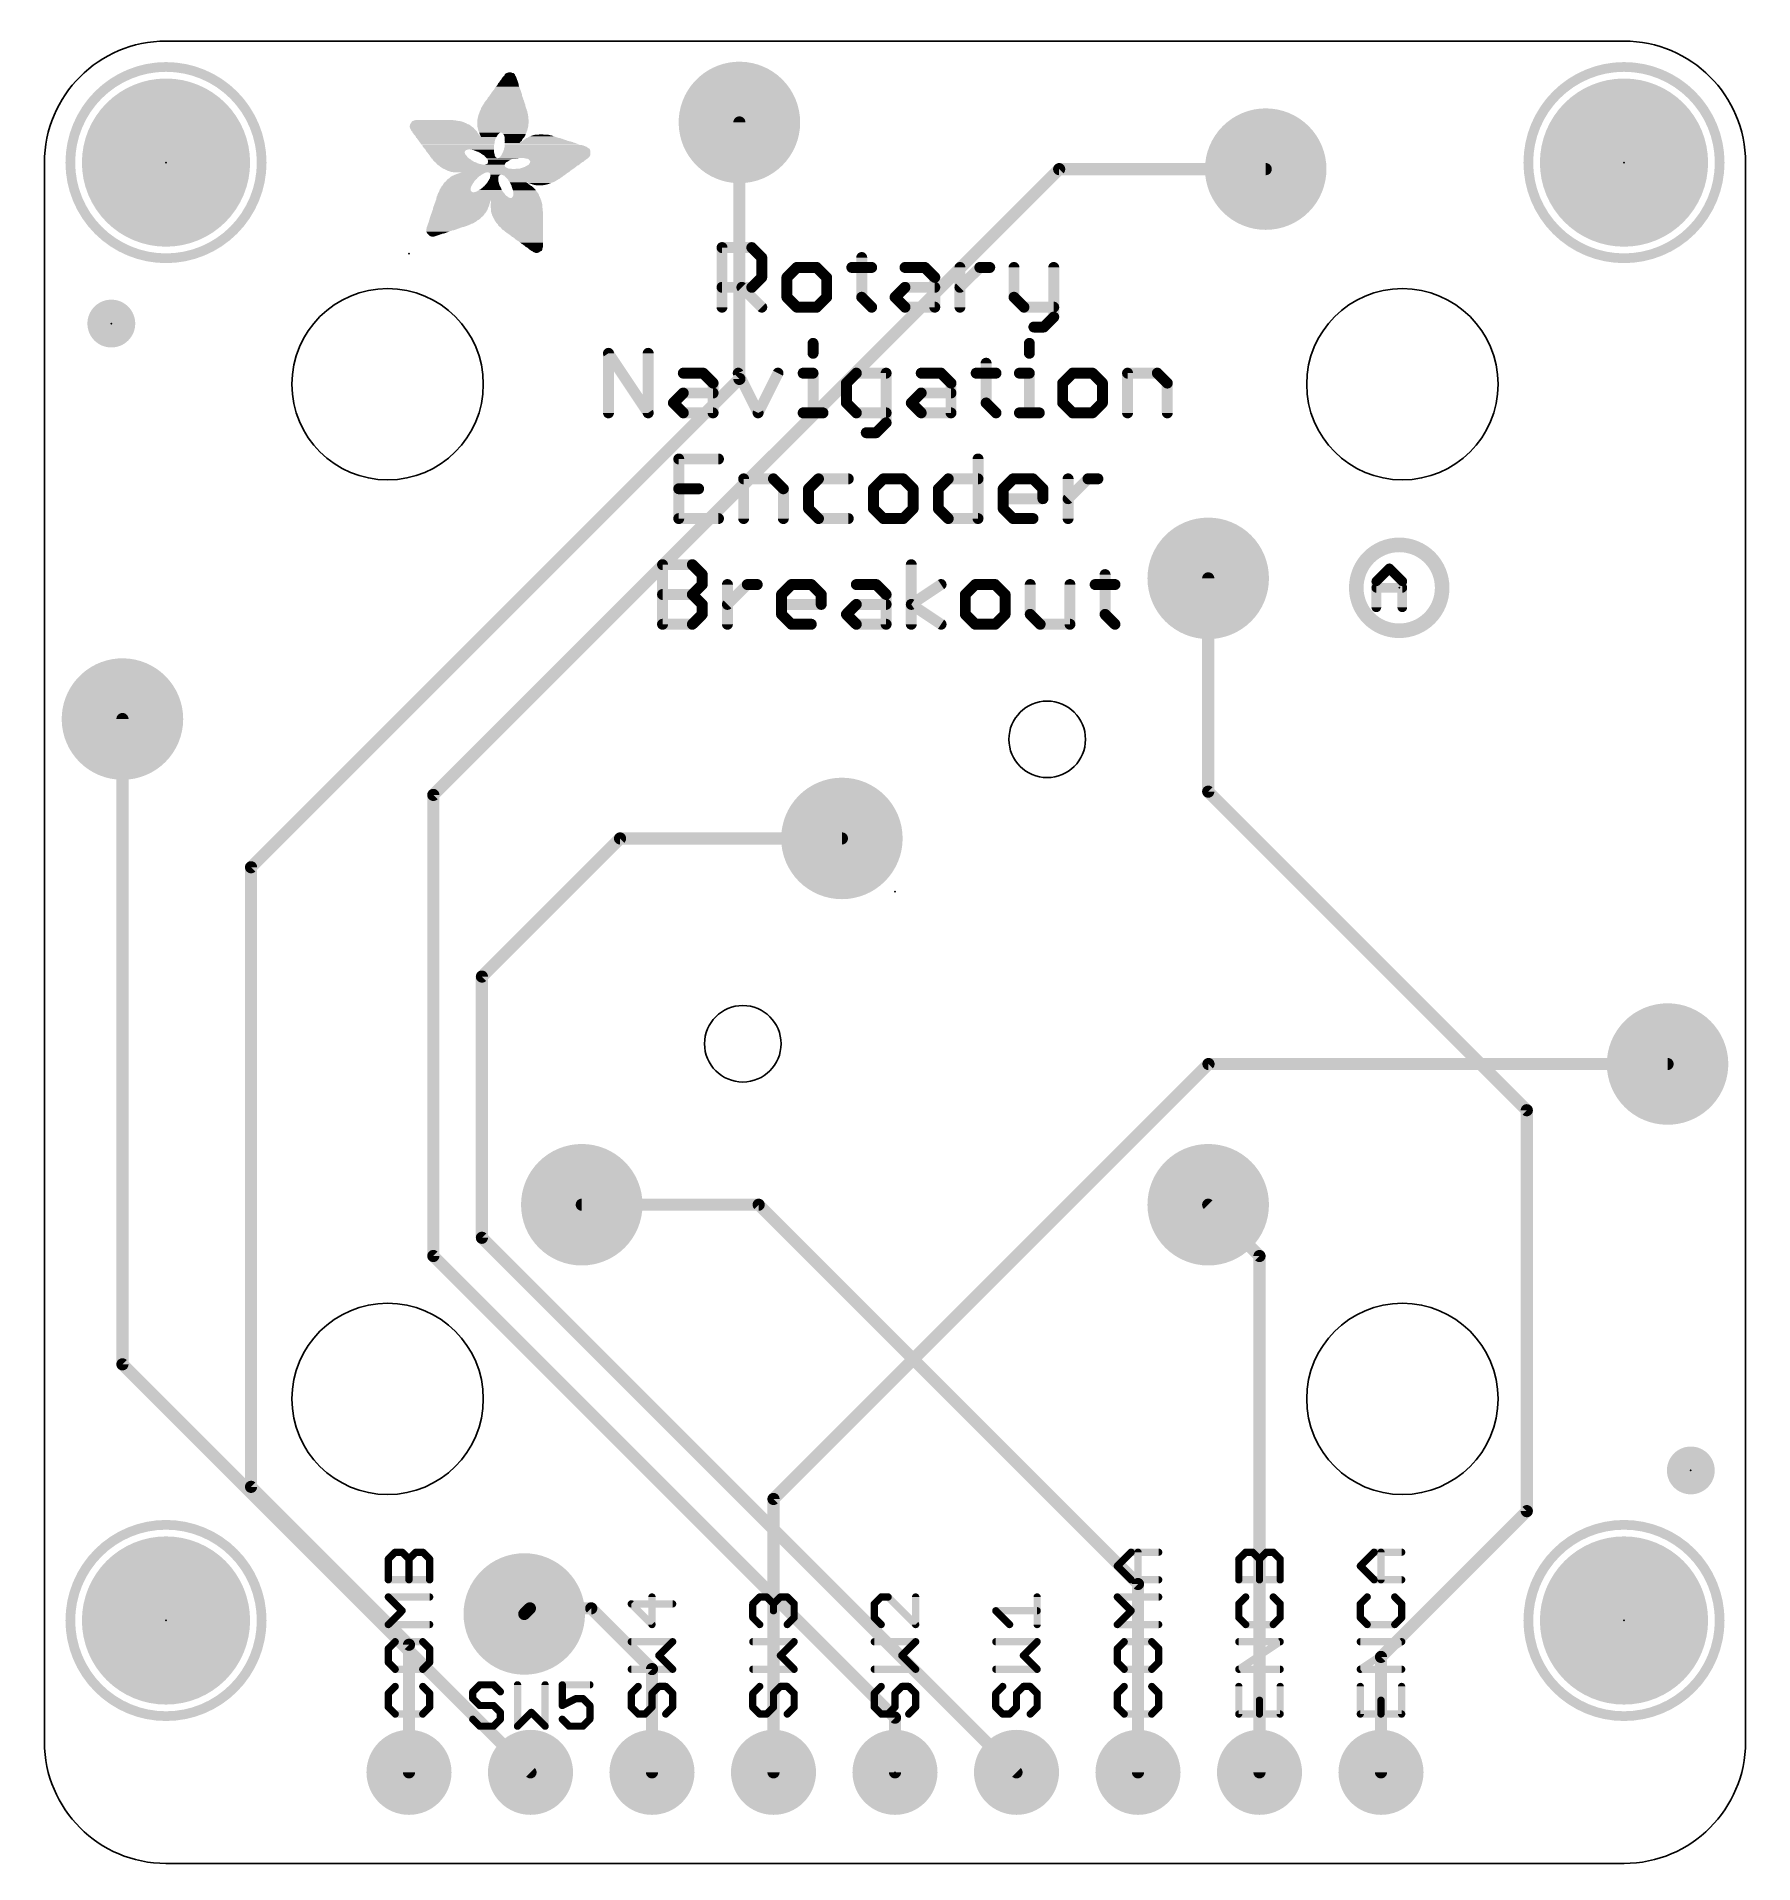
# Model space of a CAD drawing. Extents: x -17.9 to 17.9, y -20.3 to 17.9.
import ezdxf

# ---------------------------------------------------------------- set-up
doc = ezdxf.new("R2010")
doc.units = 0
for name, color, linetype in [('1', 12, 'CONTINUOUS'), ('16', 132, 'CONTINUOUS'), ('17', 110, 'CONTINUOUS'), ('20', 53, 'CONTINUOUS'), ('21', 40, 'CONTINUOUS'), ('23', 53, 'CONTINUOUS'), ('24', 53, 'CONTINUOUS')]:
    doc.layers.add(name, color=color, linetype=linetype)

# ---------------------------------------------------------------- blocks, each defined once
blk = doc.blocks.new('PIE')
at = {"const_width": 0.5}
blk.add_lwpolyline([(0, -0.25, 1), (0, 0.25, 1), (0, -0.25)], format="xyb", dxfattribs=at)
blk = doc.blocks.new('ROUNDP')
at = {"const_width": 0.5}
blk.add_lwpolyline([(0, -0.25, 1), (0, 0.25, 1), (0, -0.25)], format="xyb", dxfattribs=at)
blk = doc.blocks.new('RECT')
blk.add_solid([(-0.5, -0.5), (0.5, -0.5), (-0.5, 0.5), (0.5, 0.5)])

msp = doc.modelspace()

# ---------------------------------------------------------------- linework, layer by layer
at = {"layer": '1', "const_width": 0.254}
for points in [[(-16.1503, -9.8847), (-16.1503, 3.6062)], [(-2.54, -12.7), (6.5538, -3.6062)], [(6.5538, -3.6062), (16.1503, -3.6062)], [(-7.62, -18.415), (-16.1503, -9.8847)], [(-2.54, -18.415), (-2.54, -12.7)]]:
    msp.add_lwpolyline(points, dxfattribs=at)
at = {"layer": '1', "const_width": 0.127}
for points in [[(-16.0868, 3.6062, 1), (-16.2138, 3.6062)], [(6.5538, -3.5427, 1), (6.5538, -3.6697)], [(6.5987, -3.6511, 1), (6.5089, -3.5613)], [(16.1503, -3.6697, 1), (16.1503, -3.5427)], [(-16.1054, -9.8398, 1), (-16.1952, -9.9296)], [(-16.2138, -9.8847, 1), (-16.0868, -9.8847)], [(-2.4765, -12.7, 1), (-2.6035, -12.7)], [(-2.5849, -12.6551, 1), (-2.4951, -12.7449)], [(-7.6649, -18.4599, 1), (-7.5751, -18.3701)], [(-2.6035, -18.415, 1), (-2.4765, -18.415)]]:
    msp.add_lwpolyline(points, format="xyb", dxfattribs=at)
at = {"layer": '16', "const_width": 0.254}
for points in [[(-3.2527, 10.7173), (-3.2527, 16.0796)], [(3.4319, 15.1038), (-9.652, 2.0199)], [(3.4319, 15.1038), (7.7499, 15.1038)], [(-13.462, 0.508), (-3.2527, 10.7173)], [(6.5478, 2.0882), (6.5478, 6.5478)], [(-9.652, -7.62), (-9.652, 2.0199)], [(13.208, -4.572), (6.5478, 2.0882)], [(-8.636, -1.778), (-5.7478, 1.1102)], [(-5.7478, 1.1102), (-1.1102, 1.1102)], [(-13.462, -12.446), (-13.462, 0.508)], [(-8.636, -7.239), (-8.636, -1.778)], [(13.208, -12.954), (13.208, -4.572)], [(-6.5478, -6.5478), (-2.8502, -6.5478)], [(-2.8502, -6.5478), (5.08, -14.478)], [(7.62, -7.62), (6.5478, -6.5478)], [(2.54, -18.415), (-8.636, -7.239)], [(0, -17.272), (-9.652, -7.62)], [(7.62, -18.415), (7.62, -7.62)], [(-10.16, -15.748), (-13.462, -12.446)], [(10.16, -16.002), (13.208, -12.954)], [(5.08, -14.478), (5.08, -18.415)], [(-7.6321, -14.986), (-7.7499, -15.1038)], [(-6.35, -14.986), (-7.6321, -14.986)], [(-5.08, -16.256), (-6.35, -14.986)], [(-10.16, -18.415), (-10.16, -15.748)], [(10.16, -18.415), (10.16, -16.002)], [(-5.08, -18.415), (-5.08, -16.256)], [(0, -18.415), (0, -17.272)]]:
    msp.add_lwpolyline(points, dxfattribs=at)
at = {"layer": '16', "const_width": 0.127}
for points in [[(-3.1892, 16.0796, 1), (-3.3162, 16.0796)], [(3.4319, 15.1673, 1), (3.4319, 15.0403)], [(3.4768, 15.0589, 1), (3.387, 15.1487)], [(7.7499, 15.0403, 1), (7.7499, 15.1673)], [(-3.3162, 10.7173, 1), (-3.1892, 10.7173)], [(-3.2078, 10.6724, 1), (-3.2976, 10.7622)], [(6.6113, 6.5478, 1), (6.4843, 6.5478)], [(-9.5885, 2.0199, 1), (-9.7155, 2.0199)], [(-9.6969, 2.0648, 1), (-9.6071, 1.975)], [(6.5927, 2.1331, 1), (6.5029, 2.0433)], [(6.4843, 2.0882, 1), (6.6113, 2.0882)], [(-5.7478, 1.1737, 1), (-5.7478, 1.0467)], [(-5.7029, 1.0653, 1), (-5.7927, 1.1551)], [(-1.1102, 1.0467, 1), (-1.1102, 1.1737)], [(-13.3985, 0.508, 1), (-13.5255, 0.508)], [(-13.5069, 0.5529, 1), (-13.4171, 0.4631)], [(-8.5725, -1.778, 1), (-8.6995, -1.778)], [(-8.6809, -1.7331, 1), (-8.5911, -1.8229)], [(13.2715, -4.572, 1), (13.1445, -4.572)], [(13.1631, -4.6169, 1), (13.2529, -4.5271)], [(-6.5478, -6.4843, 1), (-6.5478, -6.6113)], [(-2.8053, -6.5029, 1), (-2.8951, -6.5927)], [(-2.8502, -6.6113, 1), (-2.8502, -6.4843)], [(6.5927, -6.5029, 1), (6.5029, -6.5927)], [(-8.5911, -7.1941, 1), (-8.6809, -7.2839)], [(-8.6995, -7.239, 1), (-8.5725, -7.239)], [(-9.6071, -7.5751, 1), (-9.6969, -7.6649)], [(-9.7155, -7.62, 1), (-9.5885, -7.62)], [(7.6835, -7.62, 1), (7.5565, -7.62)], [(7.5751, -7.6649, 1), (7.6649, -7.5751)], [(-13.4171, -12.4011, 1), (-13.5069, -12.4909)], [(-13.5255, -12.446, 1), (-13.3985, -12.446)], [(13.1445, -12.954, 1), (13.2715, -12.954)], [(13.2529, -12.9989, 1), (13.1631, -12.9091)], [(5.1435, -14.478, 1), (5.0165, -14.478)], [(5.0351, -14.5229, 1), (5.1249, -14.4331)], [(-7.6321, -14.9225, 1), (-7.6321, -15.0495)], [(-7.5872, -15.0309, 1), (-7.677, -14.9411)], [(-6.3051, -14.9411, 1), (-6.3949, -15.0309)], [(-6.35, -15.0495, 1), (-6.35, -14.9225)], [(-7.7948, -15.0589, 1), (-7.705, -15.1487)], [(-10.0965, -15.748, 1), (-10.2235, -15.748)], [(-10.2049, -15.7929, 1), (-10.1151, -15.7031)], [(10.2235, -16.002, 1), (10.0965, -16.002)], [(10.1151, -15.9571, 1), (10.2049, -16.0469)], [(-5.0165, -16.256, 1), (-5.1435, -16.256)], [(-5.1249, -16.3009, 1), (-5.0351, -16.2111)], [(0.0635, -17.272, 1), (-0.0635, -17.272)], [(-0.0449, -17.3169, 1), (0.0449, -17.2271)], [(2.4951, -18.4599, 1), (2.5849, -18.3701)], [(-10.2235, -18.415, 1), (-10.0965, -18.415)], [(-5.1435, -18.415, 1), (-5.0165, -18.415)], [(-0.0635, -18.415, 1), (0.0635, -18.415)], [(5.0165, -18.415, 1), (5.1435, -18.415)], [(7.5565, -18.415, 1), (7.6835, -18.415)], [(10.0965, -18.415, 1), (10.2235, -18.415)]]:
    msp.add_lwpolyline(points, format="xyb", dxfattribs=at)
at = {"layer": '20'}
for p, q in [((15.24, 17.78), (-15.24, 17.78)), ((-17.78, 15.24), (-17.78, -17.78)), ((17.78, -17.78), (17.78, 15.24)), ((-15.24, -20.32), (15.24, -20.32))]:
    msp.add_line(p, q, dxfattribs=at)
for centre, radius in [((-10.6066, 10.6066), 2), ((10.6066, 10.6066), 2), ((3.182, 3.182), 0.8), ((-3.182, -3.182), 0.8), ((-10.6066, -10.6066), 2), ((10.6066, -10.6066), 2)]:
    msp.add_circle(centre, radius, dxfattribs=at)
for centre, start, end in [((-15.24, 15.24), 90, 180), ((15.24, 15.24), 0, 90), ((-15.24, -17.78), 180, 270), ((15.24, -17.78), 270, 0)]:
    msp.add_arc(centre, 2.54, start, end, dxfattribs=at)
at = {"layer": '21'}
for points, const_width in [([(-15.24, 13.24, 1), (-15.24, 17.24, 1), (-15.24, 13.24)], 0.2032), ([(15.24, 13.24, 1), (15.24, 17.24, 1), (15.24, 13.24)], 0.2032), ([(-3.5589, 13.4631, 1), (-3.6732, 13.4631)], 0.1143), ([(-3.6161, 13.5202, 1), (-3.6161, 13.4059)], 0.1143), ([(-2.9528, 13.5035, 1), (-3.0337, 13.4227)], 0.1143), ([(-2.9933, 13.4059, 1), (-2.9933, 13.5202)], 0.1143), ([(-2.7285, 13.2555, 1), (-2.8428, 13.2555)], 0.1143), ([(-0.6383, 13.2555, 1), (-0.7526, 13.2555)], 0.1143), ([(-2.8261, 13.215, 1), (-2.7452, 13.2959)], 0.1143), ([(-2.052, 13.105, 1), (-2.052, 12.9907)], 0.1143), ([(-2.0116, 13.0074, 1), (-2.0924, 13.0883)], 0.1143), ([(-1.5963, 13.0883, 1), (-1.6772, 13.0074)], 0.1143), ([(-1.6368, 12.9907, 1), (-1.6368, 13.105)], 0.1143), ([(-0.9031, 13.105, 1), (-0.9031, 12.9907)], 0.1143), ([(-0.4879, 12.9907, 1), (-0.4879, 13.105)], 0.1143), ([(0.2089, 13.105, 1), (0.2089, 12.9907)], 0.1143), ([(0.6645, 13.0883, 1), (0.5837, 13.0074)], 0.1143), ([(0.6241, 12.9907, 1), (0.6241, 13.105)], 0.1143), ([(1.4149, 13.0478, 1), (1.3006, 13.0478)], 0.1143), ([(1.773, 13.105, 1), (1.773, 12.9907)], 0.1143), ([(1.8134, 13.0074, 1), (1.7326, 13.0883)], 0.1143), ([(1.9806, 12.9907, 1), (1.9806, 13.105)], 0.1143), ([(2.5453, 13.0478, 1), (2.431, 13.0478)], 0.1143), ([(3.3758, 13.0478, 1), (3.2615, 13.0478)], 0.1143), ([(-3.6161, 12.6898, 1), (-3.6161, 12.5755)], 0.1143), ([(-3.1605, 12.673, 1), (-3.2413, 12.5922)], 0.1143), ([(-3.0337, 12.673, 1), (-2.9528, 12.5922)], 0.1143), ([(-2.9933, 12.5755, 1), (-2.9933, 12.6898)], 0.1143), ([(-2.8428, 12.8402, 1), (-2.7285, 12.8402)], 0.1143), ([(-2.7452, 12.7998, 1), (-2.8261, 12.8806)], 0.1143), ([(-2.2024, 12.8402, 1), (-2.3167, 12.8402)], 0.1143), ([(-2.3, 12.8806, 1), (-2.2192, 12.7998)], 0.1143), ([(-1.372, 12.8402, 1), (-1.4863, 12.8402)], 0.1143), ([(-1.4696, 12.7998, 1), (-1.3887, 12.8806)], 0.1143), ([(0.2089, 12.6898, 1), (0.2089, 12.5755)], 0.1143), ([(0.2493, 12.5922, 1), (0.1685, 12.673)], 0.1143), ([(0.8888, 12.8402, 1), (0.7745, 12.8402)], 0.1143), ([(0.7913, 12.7998, 1), (0.8721, 12.8806)], 0.1143), ([(0.8317, 12.5755, 1), (0.8317, 12.6898)], 0.1143), ([(1.3173, 12.673, 1), (1.3982, 12.5922)], 0.1143), ([(-3.6732, 12.2174, 1), (-3.5589, 12.2174)], 0.1143), ([(-2.8261, 12.177, 1), (-2.7452, 12.2578)], 0.1143), ([(-2.2192, 12.4654, 1), (-2.3, 12.3846)], 0.1143), ([(-2.3167, 12.425, 1), (-2.2024, 12.425)], 0.1143), ([(-2.052, 12.2746, 1), (-2.052, 12.1603)], 0.1143), ([(-2.0924, 12.177, 1), (-2.0116, 12.2578)], 0.1143), ([(-1.6772, 12.2578, 1), (-1.5963, 12.177)], 0.1143), ([(-1.6368, 12.1603, 1), (-1.6368, 12.2746)], 0.1143), ([(-1.4863, 12.425, 1), (-1.372, 12.425)], 0.1143), ([(-1.3887, 12.3846, 1), (-1.4696, 12.4654)], 0.1143), ([(-0.6551, 12.4654, 1), (-0.7359, 12.3846)], 0.1143), ([(-0.7526, 12.425, 1), (-0.6383, 12.425)], 0.1143), ([(-0.5283, 12.177, 1), (-0.4474, 12.2578)], 0.1143), ([(0.0417, 12.4654, 1), (-0.0392, 12.3846)], 0.1143), ([(-0.0392, 12.4654, 1), (0.0417, 12.3846)], 0.1143), ([(0.2089, 12.2746, 1), (0.2089, 12.1603)], 0.1143), ([(0.1685, 12.177, 1), (0.2493, 12.2578)], 0.1143), ([(0.7745, 12.2174, 1), (0.8888, 12.2174)], 0.1143), ([(0.8317, 12.1603, 1), (0.8317, 12.2746)], 0.1143), ([(1.3006, 12.2174, 1), (1.4149, 12.2174)], 0.1143), ([(2.5286, 12.4654, 1), (2.4478, 12.3846)], 0.1143), ([(2.431, 12.425, 1), (2.5453, 12.425)], 0.1143), ([(2.6958, 12.2746, 1), (2.6958, 12.1603)], 0.1143), ([(2.6554, 12.177, 1), (2.7362, 12.2578)], 0.1143), ([(3.3186, 12.1603, 1), (3.3186, 12.2746)], 0.1143), ([(2.9034, 11.8593, 1), (2.9034, 11.745)], 0.1143), ([(3.0706, 11.8426, 1), (3.1514, 11.7618)], 0.1143), ([(3.111, 11.745, 1), (3.111, 11.8593)], 0.1143), ([(3.2615, 12.0098, 1), (3.3758, 12.0098)], 0.1143), ([(3.359, 11.9694, 1), (3.2782, 12.0502)], 0.1143), ([(-1.6557, 11.4609, 1), (-1.77, 11.4609)], 0.1143), ([(2.866, 11.4609, 1), (2.7517, 11.4609)], 0.1143), ([(-5.9328, 11.2533, 1), (-6.0471, 11.2533)], 0.1143), ([(-5.9424, 11.285, 1), (-6.0375, 11.2216)], 0.1143), ([(-5.1024, 11.2533, 1), (-5.2167, 11.2533)], 0.1143), ([(-1.77, 11.2533, 1), (-1.6557, 11.2533)], 0.1143), ([(1.9616, 11.0457, 1), (1.8473, 11.0457)], 0.1143), ([(2.7517, 11.2533, 1), (2.866, 11.2533)], 0.1143), ([(-4.4259, 10.8952, 1), (-4.4259, 10.7809)], 0.1143), ([(-3.9702, 10.8785, 1), (-4.051, 10.7976)], 0.1143), ([(-4.0106, 10.7809, 1), (-4.0106, 10.8952)], 0.1143), ([(-3.7459, 10.6304, 1), (-3.8602, 10.6304)], 0.1143), ([(-3.8434, 10.59, 1), (-3.7626, 10.6708)], 0.1143), ([(-3.2258, 10.8636, 1), (-3.3281, 10.8125)], 0.1143), ([(-2.3954, 10.8125, 1), (-2.4976, 10.8636)], 0.1143), ([(-1.9205, 10.8952, 1), (-1.9205, 10.7809)], 0.1143), ([(-1.6557, 10.838, 1), (-1.77, 10.838)], 0.1143), ([(-1.7128, 10.7809, 1), (-1.7128, 10.8952)], 0.1143), ([(-0.959, 10.6304, 1), (-1.0733, 10.6304)], 0.1143), ([(-1.0565, 10.6708, 1), (-0.9757, 10.59)], 0.1143), ([(-0.8085, 10.8952, 1), (-0.8085, 10.7809)], 0.1143), ([(-0.7681, 10.7976, 1), (-0.8489, 10.8785)], 0.1143), ([(-0.1285, 10.838, 1), (-0.2428, 10.838)], 0.1143), ([(-0.1857, 10.7809, 1), (-0.1857, 10.8952)], 0.1143), ([(0.548, 10.8952, 1), (0.548, 10.7809)], 0.1143), ([(1.0036, 10.8785, 1), (0.9228, 10.7976)], 0.1143), ([(0.9632, 10.7809, 1), (0.9632, 10.8952)], 0.1143), ([(1.228, 10.6304, 1), (1.1137, 10.6304)], 0.1143), ([(1.1304, 10.59, 1), (1.2112, 10.6708)], 0.1143), ([(1.6969, 10.8952, 1), (1.6969, 10.7809)], 0.1143), ([(2.1121, 10.7809, 1), (2.1121, 10.8952)], 0.1143), ([(2.6012, 10.8952, 1), (2.6012, 10.7809)], 0.1143), ([(2.866, 10.838, 1), (2.7517, 10.838)], 0.1143), ([(2.8088, 10.7809, 1), (2.8088, 10.8952)], 0.1143), ([(3.5627, 10.6304, 1), (3.4484, 10.6304)], 0.1143), ([(3.4651, 10.6708, 1), (3.546, 10.59)], 0.1143), ([(3.7132, 10.8952, 1), (3.7132, 10.7809)], 0.1143), ([(3.7536, 10.7976, 1), (3.6728, 10.8785)], 0.1143), ([(4.1688, 10.8785, 1), (4.088, 10.7976)], 0.1143), ([(4.1284, 10.7809, 1), (4.1284, 10.8952)], 0.1143), ([(4.3931, 10.6304, 1), (4.2788, 10.6304)], 0.1143), ([(4.2956, 10.59, 1), (4.3764, 10.6708)], 0.1143), ([(4.9192, 10.838, 1), (4.8049, 10.838)], 0.1143), ([(4.8621, 10.8952, 1), (4.8621, 10.7809)], 0.1143), ([(5.5253, 10.8785, 1), (5.4445, 10.7976)], 0.1143), ([(5.4849, 10.7809, 1), (5.4849, 10.8952)], 0.1143), ([(5.7496, 10.6304, 1), (5.6353, 10.6304)], 0.1143), ([(5.6521, 10.59, 1), (5.7329, 10.6708)], 0.1143), ([(-4.5931, 10.2556, 1), (-4.6739, 10.1748)], 0.1143), ([(-4.4259, 10.48, 1), (-4.4259, 10.3657)], 0.1143), ([(-4.3854, 10.3824, 1), (-4.4663, 10.4632)], 0.1143), ([(-3.803, 10.3657, 1), (-3.803, 10.48)], 0.1143), ([(-0.9757, 10.2556, 1), (-1.0565, 10.1748)], 0.1143), ([(0.3808, 10.2556, 1), (0.3, 10.1748)], 0.1143), ([(0.548, 10.48, 1), (0.548, 10.3657)], 0.1143), ([(0.5884, 10.3824, 1), (0.5076, 10.4632)], 0.1143), ([(1.1708, 10.3657, 1), (1.1708, 10.48)], 0.1143), ([(1.9449, 10.2556, 1), (1.8641, 10.1748)], 0.1143), ([(3.546, 10.2556, 1), (3.4651, 10.1748)], 0.1143), ([(4.3764, 10.1748, 1), (4.2956, 10.2556)], 0.1143), ([(-6.0471, 10.0076, 1), (-5.9328, 10.0076)], 0.1143), ([(-5.2167, 10.0076, 1), (-5.1024, 10.0076)], 0.1143), ([(-5.2071, 9.9759, 1), (-5.112, 10.0393)], 0.1143), ([(-4.6739, 10.2556, 1), (-4.5931, 10.1748)], 0.1143), ([(-4.4259, 10.0648, 1), (-4.4259, 9.9505)], 0.1143), ([(-4.4663, 9.9672, 1), (-4.3854, 10.048)], 0.1143), ([(-3.8602, 10.0076, 1), (-3.7459, 10.0076)], 0.1143), ([(-3.803, 9.9505, 1), (-3.803, 10.0648)], 0.1143), ([(-2.9129, 10.0332, 1), (-2.8106, 9.982)], 0.1143), ([(-2.9129, 9.982, 1), (-2.8106, 10.0332)], 0.1143), ([(-1.9205, 10.0648, 1), (-1.9205, 9.9505)], 0.1143), ([(-1.77, 10.0076, 1), (-1.6557, 10.0076)], 0.1143), ([(-1.5052, 9.9505, 1), (-1.5052, 10.0648)], 0.1143), ([(-1.0733, 10.2152, 1), (-0.959, 10.2152)], 0.1143), ([(-0.8085, 10.0648, 1), (-0.8085, 9.9505)], 0.1143), ([(-0.8489, 9.9672, 1), (-0.7681, 10.048)], 0.1143), ([(-0.1857, 9.9505, 1), (-0.1857, 10.0648)], 0.1143), ([(0.3, 10.2556, 1), (0.3808, 10.1748)], 0.1143), ([(0.548, 10.0648, 1), (0.548, 9.9505)], 0.1143), ([(0.5076, 9.9672, 1), (0.5884, 10.048)], 0.1143), ([(1.1137, 10.0076, 1), (1.228, 10.0076)], 0.1143), ([(1.1708, 9.9505, 1), (1.1708, 10.0648)], 0.1143), ([(1.8473, 10.2152, 1), (1.9616, 10.2152)], 0.1143), ([(2.0717, 9.9672, 1), (2.1525, 10.048)], 0.1143), ([(2.6012, 10.0648, 1), (2.6012, 9.9505)], 0.1143), ([(2.7517, 10.0076, 1), (2.866, 10.0076)], 0.1143), ([(3.0164, 9.9505, 1), (3.0164, 10.0648)], 0.1143), ([(3.4484, 10.2152, 1), (3.5627, 10.2152)], 0.1143), ([(3.7132, 10.0648, 1), (3.7132, 9.9505)], 0.1143), ([(3.6728, 9.9672, 1), (3.7536, 10.048)], 0.1143), ([(4.088, 10.048, 1), (4.1688, 9.9672)], 0.1143), ([(4.1284, 9.9505, 1), (4.1284, 10.0648)], 0.1143), ([(4.2788, 10.2152, 1), (4.3931, 10.2152)], 0.1143), ([(4.8049, 10.0076, 1), (4.9192, 10.0076)], 0.1143), ([(5.6353, 10.0076, 1), (5.7496, 10.0076)], 0.1143), ([(-0.6009, 9.6495, 1), (-0.6009, 9.5352)], 0.1143), ([(-0.4337, 9.6328, 1), (-0.3529, 9.552)], 0.1143), ([(-0.3933, 9.5352, 1), (-0.3933, 9.6495)], 0.1143), ([(-0.2428, 9.8, 1), (-0.1285, 9.8)], 0.1143), ([(-0.1453, 9.7596, 1), (-0.2261, 9.8404)], 0.1143), ([(-4.4633, 9.0435, 1), (-4.5776, 9.0435)], 0.1143), ([(-4.5204, 9.1006, 1), (-4.5204, 8.9863)], 0.1143), ([(-3.69, 8.9863, 1), (-3.69, 9.1006)], 0.1143), ([(1.7932, 9.0435, 1), (1.6789, 9.0435)], 0.1143), ([(-4.5204, 8.4778, 1), (-4.5204, 8.3635)], 0.1143), ([(-4.1052, 8.3635, 1), (-4.1052, 8.4778)], 0.1143), ([(-3.1068, 8.6282, 1), (-3.2211, 8.6282)], 0.1143), ([(-3.1639, 8.6854, 1), (-3.1639, 8.5711)], 0.1143), ([(-2.5007, 8.6687, 1), (-2.5815, 8.5878)], 0.1143), ([(-2.5411, 8.5711, 1), (-2.5411, 8.6854)], 0.1143), ([(-2.2763, 8.4206, 1), (-2.3906, 8.4206)], 0.1143), ([(-2.3739, 8.3802, 1), (-2.2931, 8.461)], 0.1143), ([(-1.7503, 8.4206, 1), (-1.8646, 8.4206)], 0.1143), ([(-1.8478, 8.461, 1), (-1.767, 8.3802)], 0.1143), ([(-1.5998, 8.6854, 1), (-1.5998, 8.5711)], 0.1143), ([(-1.5594, 8.5878, 1), (-1.6402, 8.6687)], 0.1143), ([(-0.977, 8.5711, 1), (-0.977, 8.6854)], 0.1143), ([(-0.3938, 8.4206, 1), (-0.5081, 8.4206)], 0.1143), ([(-0.4913, 8.461, 1), (-0.4105, 8.3802)], 0.1143), ([(-0.2433, 8.6854, 1), (-0.2433, 8.5711)], 0.1143), ([(-0.2029, 8.5878, 1), (-0.2837, 8.6687)], 0.1143), ([(0.2123, 8.6687, 1), (0.1315, 8.5878)], 0.1143), ([(0.1719, 8.5711, 1), (0.1719, 8.6854)], 0.1143), ([(0.4367, 8.4206, 1), (0.3224, 8.4206)], 0.1143), ([(0.3391, 8.3802, 1), (0.4199, 8.461)], 0.1143), ([(0.9627, 8.4206, 1), (0.8484, 8.4206)], 0.1143), ([(0.8652, 8.461, 1), (0.946, 8.3802)], 0.1143), ([(1.1132, 8.6854, 1), (1.1132, 8.5711)], 0.1143), ([(1.1536, 8.5878, 1), (1.0728, 8.6687)], 0.1143), ([(1.736, 8.5711, 1), (1.736, 8.6854)], 0.1143), ([(2.3192, 8.4206, 1), (2.2049, 8.4206)], 0.1143), ([(2.2217, 8.461, 1), (2.3025, 8.3802)], 0.1143), ([(2.4697, 8.6854, 1), (2.4697, 8.5711)], 0.1143), ([(2.5101, 8.5878, 1), (2.4293, 8.6687)], 0.1143), ([(2.9253, 8.6687, 1), (2.8445, 8.5878)], 0.1143), ([(2.8849, 8.5711, 1), (2.8849, 8.6854)], 0.1143), ([(3.1497, 8.4206, 1), (3.0354, 8.4206)], 0.1143), ([(3.0521, 8.3802, 1), (3.1329, 8.461)], 0.1143), ([(3.6757, 8.6282, 1), (3.5614, 8.6282)], 0.1143), ([(4.0338, 8.6854, 1), (4.0338, 8.5711)], 0.1143), ([(4.0742, 8.5878, 1), (3.9934, 8.6687)], 0.1143), ([(4.2414, 8.5711, 1), (4.2414, 8.6854)], 0.1143), ([(-1.8646, 8.0054, 1), (-1.7503, 8.0054)], 0.1143), ([(-1.767, 8.0458, 1), (-1.8478, 7.965)], 0.1143), ([(-0.5081, 8.0054, 1), (-0.3938, 8.0054)], 0.1143), ([(-0.4105, 8.0458, 1), (-0.4913, 7.965)], 0.1143), ([(0.3224, 8.0054, 1), (0.4367, 8.0054)], 0.1143), ([(0.4199, 7.965, 1), (0.3391, 8.0458)], 0.1143), ([(0.946, 8.0458, 1), (0.8652, 7.965)], 0.1143), ([(0.8484, 8.0054, 1), (0.9627, 8.0054)], 0.1143), ([(2.2049, 8.0054, 1), (2.3192, 8.0054)], 0.1143), ([(2.2621, 8.2702, 1), (2.2621, 8.1559)], 0.1143), ([(2.3025, 8.0458, 1), (2.2217, 7.965)], 0.1143), ([(3.0354, 8.213, 1), (3.1497, 8.213)], 0.1143), ([(3.0925, 8.1559, 1), (3.0925, 8.2702)], 0.1143), ([(3.5782, 8.2534, 1), (3.659, 8.1726)], 0.1143), ([(-4.5776, 7.7978, 1), (-4.4633, 7.7978)], 0.1143), ([(-4.5204, 7.855, 1), (-4.5204, 7.7407)], 0.1143), ([(-3.69, 7.7407, 1), (-3.69, 7.855)], 0.1143), ([(-3.2211, 7.7978, 1), (-3.1068, 7.7978)], 0.1143), ([(-2.3906, 7.7978, 1), (-2.2763, 7.7978)], 0.1143), ([(-1.5998, 7.855, 1), (-1.5998, 7.7407)], 0.1143), ([(-1.6402, 7.7574, 1), (-1.5594, 7.8382)], 0.1143), ([(-0.977, 7.7407, 1), (-0.977, 7.855)], 0.1143), ([(-0.2433, 7.855, 1), (-0.2433, 7.7407)], 0.1143), ([(-0.2837, 7.7574, 1), (-0.2029, 7.8382)], 0.1143), ([(0.1315, 7.8382, 1), (0.2123, 7.7574)], 0.1143), ([(0.1719, 7.7407, 1), (0.1719, 7.855)], 0.1143), ([(1.1132, 7.855, 1), (1.1132, 7.7407)], 0.1143), ([(1.0728, 7.7574, 1), (1.1536, 7.8382)], 0.1143), ([(1.6789, 7.7978, 1), (1.7932, 7.7978)], 0.1143), ([(1.736, 7.7407, 1), (1.736, 7.855)], 0.1143), ([(2.4697, 7.855, 1), (2.4697, 7.7407)], 0.1143), ([(2.4293, 7.7574, 1), (2.5101, 7.8382)], 0.1143), ([(2.8849, 7.7407, 1), (2.8849, 7.855)], 0.1143), ([(3.5614, 7.7978, 1), (3.6757, 7.7978)], 0.1143), ([(10.541, 5.452, 1), (10.541, 7.248, 1), (10.541, 5.452)], 0.3048), ([(-4.8024, 6.8337, 1), (-4.9167, 6.8337)], 0.1143), ([(-4.8595, 6.8908, 1), (-4.8595, 6.7765)], 0.1143), ([(-4.1963, 6.8741, 1), (-4.2771, 6.7933)], 0.1143), ([(-4.2367, 6.7765, 1), (-4.2367, 6.8908)], 0.1143), ([(0.3975, 6.8337, 1), (0.2832, 6.8337)], 0.1143), ([(-3.972, 6.6261, 1), (-4.0863, 6.6261)], 0.1143), ([(-4.0695, 6.5856, 1), (-3.9887, 6.6665)], 0.1143), ([(-3.9887, 6.378, 1), (-4.0695, 6.4589)], 0.1143), ([(-3.4459, 6.4184, 1), (-3.5602, 6.4184)], 0.1143), ([(-3.0878, 6.4756, 1), (-3.0878, 6.3613)], 0.1143), ([(-3.0474, 6.378, 1), (-3.1282, 6.4589)], 0.1143), ([(-2.8802, 6.3613, 1), (-2.8802, 6.4756)], 0.1143), ([(-2.165, 6.4756, 1), (-2.165, 6.3613)], 0.1143), ([(-2.1246, 6.378, 1), (-2.2054, 6.4589)], 0.1143), ([(-1.7094, 6.4589, 1), (-1.7902, 6.378)], 0.1143), ([(-1.7498, 6.3613, 1), (-1.7498, 6.4756)], 0.1143), ([(-0.8085, 6.4756, 1), (-0.8085, 6.3613)], 0.1143), ([(-0.3529, 6.4589, 1), (-0.4337, 6.378)], 0.1143), ([(-0.3933, 6.3613, 1), (-0.3933, 6.4756)], 0.1143), ([(0.9949, 6.3709, 1), (0.9315, 6.466)], 0.1143), ([(1.6784, 6.4756, 1), (1.6784, 6.3613)], 0.1143), ([(1.7188, 6.378, 1), (1.638, 6.4589)], 0.1143), ([(2.134, 6.4589, 1), (2.0532, 6.378)], 0.1143), ([(2.0936, 6.3613, 1), (2.0936, 6.4756)], 0.1143), ([(2.8845, 6.4184, 1), (2.7702, 6.4184)], 0.1143), ([(3.7149, 6.4184, 1), (3.6006, 6.4184)], 0.1143), ([(4.1838, 6.4756, 1), (4.1838, 6.3613)], 0.1143), ([(4.4486, 6.6261, 1), (4.3343, 6.6261)], 0.1143), ([(4.599, 6.3613, 1), (4.599, 6.4756)], 0.1143), ([(10.1135, 6.4859, 1), (10.0119, 6.4859)], 0.1016), ([(10.0268, 6.5218, 1), (10.0986, 6.45)], 0.1016), ([(10.3698, 6.793, 1), (10.2979, 6.7212)], 0.1016), ([(10.3698, 6.7212, 1), (10.2979, 6.793)], 0.1016), ([(10.6558, 6.4859, 1), (10.5542, 6.4859)], 0.1016), ([(10.5691, 6.45, 1), (10.6409, 6.5218)], 0.1016), ([(-4.8595, 6.268, 1), (-4.8595, 6.1537)], 0.1143), ([(-4.1963, 6.2512, 1), (-4.2771, 6.1704)], 0.1143), ([(-4.2771, 6.2512, 1), (-4.1963, 6.1704)], 0.1143), ([(-4.2367, 6.1537, 1), (-4.2367, 6.268)], 0.1143), ([(-4.0863, 6.4184, 1), (-3.972, 6.4184)], 0.1143), ([(-3.972, 6.0032, 1), (-4.0863, 6.0032)], 0.1143), ([(-2.3155, 6.2108, 1), (-2.4298, 6.2108)], 0.1143), ([(-2.413, 6.2512, 1), (-2.3322, 6.1704)], 0.1143), ([(-2.3726, 6.0604, 1), (-2.3726, 5.9461)], 0.1143), ([(-1.485, 6.2108, 1), (-1.5993, 6.2108)], 0.1143), ([(-1.5826, 6.1704, 1), (-1.5018, 6.2512)], 0.1143), ([(-1.5422, 5.9461, 1), (-1.5422, 6.0604)], 0.1143), ([(-0.8085, 6.0604, 1), (-0.8085, 5.9461)], 0.1143), ([(-0.7681, 5.9628, 1), (-0.8489, 6.0436)], 0.1143), ([(-0.1285, 6.2108, 1), (-0.2428, 6.2108)], 0.1143), ([(-0.2261, 6.1704, 1), (-0.1453, 6.2512)], 0.1143), ([(-0.1857, 5.9461, 1), (-0.1857, 6.0604)], 0.1143), ([(0.3721, 6.0508, 1), (0.3087, 5.9557)], 0.1143), ([(1.528, 6.2108, 1), (1.4137, 6.2108)], 0.1143), ([(1.4304, 6.2512, 1), (1.5112, 6.1704)], 0.1143), ([(2.3584, 6.2108, 1), (2.2441, 6.2108)], 0.1143), ([(2.2608, 6.1704, 1), (2.3417, 6.2512)], 0.1143), ([(10.0627, 6.4011, 1), (10.0627, 6.2995)], 0.1016), ([(10.605, 6.2995, 1), (10.605, 6.4011)], 0.1016), ([(-4.0863, 5.7956, 1), (-3.972, 5.7956)], 0.1143), ([(-4.0695, 5.9628, 1), (-3.9887, 6.0436)], 0.1143), ([(-3.9887, 5.7552, 1), (-4.0695, 5.836)], 0.1143), ([(-3.5435, 6.0436, 1), (-3.4626, 5.9628)], 0.1143), ([(-2.4298, 5.7956, 1), (-2.3155, 5.7956)], 0.1143), ([(-2.3322, 5.836, 1), (-2.413, 5.7552)], 0.1143), ([(-1.5993, 6.0032, 1), (-1.485, 6.0032)], 0.1143), ([(-0.9757, 5.836, 1), (-1.0565, 5.7552)], 0.1143), ([(-1.0565, 5.836, 1), (-0.9757, 5.7552)], 0.1143), ([(0.3087, 6.0508, 1), (0.3721, 5.9557)], 0.1143), ([(1.5112, 5.836, 1), (1.4304, 5.7552)], 0.1143), ([(1.4137, 5.7956, 1), (1.528, 5.7956)], 0.1143), ([(2.2441, 5.7956, 1), (2.3584, 5.7956)], 0.1143), ([(2.3417, 5.7552, 1), (2.2608, 5.836)], 0.1143), ([(2.8677, 5.836, 1), (2.7869, 5.7552)], 0.1143), ([(2.7702, 5.7956, 1), (2.8845, 5.7956)], 0.1143), ([(4.4318, 5.836, 1), (4.351, 5.7552)], 0.1143), ([(4.3343, 5.7956, 1), (4.4486, 5.7956)], 0.1143), ([(10.0119, 5.9436, 1), (10.1135, 5.9436)], 0.1016), ([(10.5542, 5.9436, 1), (10.6558, 5.9436)], 0.1016), ([(-4.8595, 5.6452, 1), (-4.8595, 5.5309)], 0.1143), ([(-4.9167, 5.588, 1), (-4.8024, 5.588)], 0.1143), ([(-4.2771, 5.6284, 1), (-4.1963, 5.5476)], 0.1143), ([(-4.2367, 5.5309, 1), (-4.2367, 5.6452)], 0.1143), ([(-3.5602, 5.588, 1), (-3.4459, 5.588)], 0.1143), ([(-2.165, 5.6452, 1), (-2.165, 5.5309)], 0.1143), ([(-2.2054, 5.5476, 1), (-2.1246, 5.6284)], 0.1143), ([(-1.7498, 5.5309, 1), (-1.7498, 5.6452)], 0.1143), ([(-0.8085, 5.6452, 1), (-0.8085, 5.5309)], 0.1143), ([(-0.8489, 5.5476, 1), (-0.7681, 5.6284)], 0.1143), ([(-0.2428, 5.588, 1), (-0.1285, 5.588)], 0.1143), ([(-0.1857, 5.5309, 1), (-0.1857, 5.6452)], 0.1143), ([(0.2832, 5.588, 1), (0.3975, 5.588)], 0.1143), ([(0.9315, 5.5404, 1), (0.9949, 5.6356)], 0.1143), ([(1.6784, 5.6452, 1), (1.6784, 5.5309)], 0.1143), ([(1.638, 5.5476, 1), (1.7188, 5.6284)], 0.1143), ([(2.0532, 5.6284, 1), (2.134, 5.5476)], 0.1143), ([(2.0936, 5.5309, 1), (2.0936, 5.6452)], 0.1143), ([(3.0349, 5.6452, 1), (3.0349, 5.5309)], 0.1143), ([(2.9945, 5.5476, 1), (3.0753, 5.6284)], 0.1143), ([(3.6006, 5.588, 1), (3.7149, 5.588)], 0.1143), ([(3.6577, 5.5309, 1), (3.6577, 5.6452)], 0.1143), ([(4.5586, 5.5476, 1), (4.6394, 5.6284)], 0.1143), ([(-15.24, -17.24, 1), (-15.24, -13.24, 1), (-15.24, -17.24)], 0.2032), ([(15.24, -17.24, 1), (15.24, -13.24, 1), (15.24, -17.24)], 0.2032), ([(-10.4485, -13.7749, 1), (-10.4485, -13.8511)], 0.0762), ([(-10.4215, -13.84, 1), (-10.4754, -13.7861)], 0.0762), ([(-10.2775, -13.7861, 1), (-10.3314, -13.84)], 0.0762), ([(-10.3044, -13.8511, 1), (-10.3044, -13.7749)], 0.0762), ([(-10.0163, -13.7749, 1), (-10.0163, -13.8511)], 0.0762), ([(-9.9894, -13.84, 1), (-10.0433, -13.7861)], 0.0762), ([(-9.8453, -13.7861, 1), (-9.8992, -13.84)], 0.0762), ([(-9.8723, -13.8511, 1), (-9.8723, -13.7749)], 0.0762), ([(4.9356, -13.7749, 1), (4.9356, -13.8511)], 0.0762), ([(4.9625, -13.84, 1), (4.9086, -13.7861)], 0.0762), ([(5.1177, -13.813, 1), (5.0415, -13.813)], 0.0762), ([(5.5118, -13.8511, 1), (5.5118, -13.7749)], 0.0762), ([(7.3315, -13.7749, 1), (7.3315, -13.8511)], 0.0762), ([(7.3585, -13.84, 1), (7.3046, -13.7861)], 0.0762), ([(7.5025, -13.7861, 1), (7.4486, -13.84)], 0.0762), ([(7.4756, -13.8511, 1), (7.4756, -13.7749)], 0.0762), ([(7.7637, -13.7749, 1), (7.7637, -13.8511)], 0.0762), ([(7.7906, -13.84, 1), (7.7367, -13.7861)], 0.0762), ([(7.9347, -13.7861, 1), (7.8808, -13.84)], 0.0762), ([(7.9077, -13.8511, 1), (7.9077, -13.7749)], 0.0762), ([(10.0156, -13.7749, 1), (10.0156, -13.8511)], 0.0762), ([(10.0425, -13.84, 1), (9.9886, -13.7861)], 0.0762), ([(10.1977, -13.813, 1), (10.1215, -13.813)], 0.0762), ([(10.5918, -13.8511, 1), (10.5918, -13.7749)], 0.0762), ([(-10.6195, -13.9301, 1), (-10.5656, -13.984)], 0.0762), ([(-10.5544, -13.9571, 1), (-10.6306, -13.9571)], 0.0762), ([(-10.1223, -13.9571, 1), (-10.1985, -13.9571)], 0.0762), ([(-10.1873, -13.9301, 1), (-10.1334, -13.984)], 0.0762), ([(-10.1873, -13.984, 1), (-10.1334, -13.9301)], 0.0762), ([(-9.6901, -13.9571, 1), (-9.7663, -13.9571)], 0.0762), ([(-9.7551, -13.984, 1), (-9.7013, -13.9301)], 0.0762), ([(4.6744, -14.0742, 1), (4.6205, -14.1281)], 0.0762), ([(4.6205, -14.0742, 1), (4.6744, -14.1281)], 0.0762), ([(7.1605, -13.9301, 1), (7.2144, -13.984)], 0.0762), ([(7.2256, -13.9571, 1), (7.1494, -13.9571)], 0.0762), ([(7.6577, -13.9571, 1), (7.5815, -13.9571)], 0.0762), ([(7.5927, -13.9301, 1), (7.6466, -13.984)], 0.0762), ([(7.5927, -13.984, 1), (7.6466, -13.9301)], 0.0762), ([(8.0899, -13.9571, 1), (8.0137, -13.9571)], 0.0762), ([(8.0249, -13.984, 1), (8.0787, -13.9301)], 0.0762), ([(9.7544, -14.0742, 1), (9.7005, -14.1281)], 0.0762), ([(9.7005, -14.0742, 1), (9.7544, -14.1281)], 0.0762), ([(-10.5925, -14.3511, 1), (-10.5925, -14.4273)], 0.0762), ([(-10.6306, -14.3892, 1), (-10.5544, -14.3892)], 0.0762), ([(-10.1985, -14.3892, 1), (-10.1223, -14.3892)], 0.0762), ([(-9.7663, -14.3892, 1), (-9.6901, -14.3892)], 0.0762), ([(-9.7282, -14.4273, 1), (-9.7282, -14.3511)], 0.0762), ([(4.9356, -14.3511, 1), (4.9356, -14.4273)], 0.0762), ([(4.9086, -14.4162, 1), (4.9625, -14.3623)], 0.0762), ([(5.0415, -14.3892, 1), (5.1177, -14.3892)], 0.0762), ([(5.5118, -14.4273, 1), (5.5118, -14.3511)], 0.0762), ([(7.1875, -14.3511, 1), (7.1875, -14.4273)], 0.0762), ([(7.1494, -14.3892, 1), (7.2256, -14.3892)], 0.0762), ([(7.5815, -14.3892, 1), (7.6577, -14.3892)], 0.0762), ([(8.0137, -14.3892, 1), (8.0899, -14.3892)], 0.0762), ([(8.0518, -14.4273, 1), (8.0518, -14.3511)], 0.0762), ([(10.0156, -14.3511, 1), (10.0156, -14.4273)], 0.0762), ([(9.9886, -14.4162, 1), (10.0425, -14.3623)], 0.0762), ([(10.1215, -14.3892, 1), (10.1977, -14.3892)], 0.0762), ([(10.5918, -14.4273, 1), (10.5918, -14.3511)], 0.0762), ([(-10.5656, -14.7216, 1), (-10.6195, -14.7755)], 0.0762), ([(-10.5925, -14.7104, 1), (-10.5925, -14.7866)], 0.0762), ([(-9.7282, -14.7866, 1), (-9.7282, -14.7104)], 0.0762), ([(-5.5125, -14.8545, 1), (-5.5125, -14.9307)], 0.0762), ([(-5.4856, -14.8657, 1), (-5.5395, -14.9195)], 0.0762), ([(-5.0423, -14.7485, 1), (-5.1185, -14.7485)], 0.0762), ([(-4.6482, -14.9307, 1), (-4.6482, -14.8545)], 0.0762), ([(-2.9344, -14.8926, 1), (-3.0106, -14.8926)], 0.0762), ([(-2.9995, -14.8657, 1), (-2.9456, -14.9195)], 0.0762), ([(-2.8285, -14.7104, 1), (-2.8285, -14.7866)], 0.0762), ([(-2.8015, -14.7755, 1), (-2.8554, -14.7216)], 0.0762), ([(-2.6575, -14.7216, 1), (-2.7114, -14.7755)], 0.0762), ([(-2.6844, -14.7866, 1), (-2.6844, -14.7104)], 0.0762), ([(-2.5023, -14.8926, 1), (-2.5785, -14.8926)], 0.0762), ([(-2.5673, -14.8657, 1), (-2.5134, -14.9195)], 0.0762), ([(-2.5673, -14.9195, 1), (-2.5134, -14.8657)], 0.0762), ([(-2.3963, -14.7104, 1), (-2.3963, -14.7866)], 0.0762), ([(-2.3694, -14.7755, 1), (-2.4233, -14.7216)], 0.0762), ([(-2.2253, -14.7216, 1), (-2.2792, -14.7755)], 0.0762), ([(-2.2523, -14.7866, 1), (-2.2523, -14.7104)], 0.0762), ([(-2.0701, -14.8926, 1), (-2.1463, -14.8926)], 0.0762), ([(-2.1351, -14.9195, 1), (-2.0813, -14.8657)], 0.0762), ([(-0.3944, -14.8926, 1), (-0.4706, -14.8926)], 0.0762), ([(-0.4595, -14.8657, 1), (-0.4056, -14.9195)], 0.0762), ([(-0.2885, -14.7104, 1), (-0.2885, -14.7866)], 0.0762), ([(-0.2615, -14.7755, 1), (-0.3154, -14.7216)], 0.0762), ([(-0.1175, -14.7216, 1), (-0.1714, -14.7755)], 0.0762), ([(-0.1444, -14.7866, 1), (-0.1444, -14.7104)], 0.0762), ([(0.4699, -14.7485, 1), (0.3937, -14.7485)], 0.0762), ([(3.0099, -14.7485, 1), (2.9337, -14.7485)], 0.0762), ([(4.6744, -14.7216, 1), (4.6205, -14.7755)], 0.0762), ([(4.6475, -14.7104, 1), (4.6475, -14.7866)], 0.0762), ([(5.5118, -14.7866, 1), (5.5118, -14.7104)], 0.0762), ([(7.2256, -14.8926, 1), (7.1494, -14.8926)], 0.0762), ([(7.1605, -14.8657, 1), (7.2144, -14.9195)], 0.0762), ([(7.3585, -14.7755, 1), (7.3046, -14.7216)], 0.0762), ([(7.9347, -14.7216, 1), (7.8808, -14.7755)], 0.0762), ([(8.0899, -14.8926, 1), (8.0137, -14.8926)], 0.0762), ([(8.0249, -14.9195, 1), (8.0787, -14.8657)], 0.0762), ([(9.7656, -14.8926, 1), (9.6894, -14.8926)], 0.0762), ([(9.7005, -14.8657, 1), (9.7544, -14.9195)], 0.0762), ([(9.8985, -14.7755, 1), (9.8446, -14.7216)], 0.0762), ([(10.4747, -14.7216, 1), (10.4208, -14.7755)], 0.0762), ([(10.6299, -14.8926, 1), (10.5537, -14.8926)], 0.0762), ([(10.5649, -14.9195, 1), (10.6187, -14.8657)], 0.0762), ([(-10.6195, -15.2978, 1), (-10.5656, -15.3517)], 0.0762), ([(-10.5925, -15.2867, 1), (-10.5925, -15.3629)], 0.0762), ([(-10.2775, -15.0636, 1), (-10.3314, -15.0097)], 0.0762), ([(-10.3314, -15.0636, 1), (-10.2775, -15.0097)], 0.0762), ([(-9.7282, -15.3629, 1), (-9.7282, -15.2867)], 0.0762), ([(-5.1073, -15.3517, 1), (-5.0534, -15.2978)], 0.0762), ([(-2.9456, -15.1538, 1), (-2.9995, -15.2076)], 0.0762), ([(-3.0106, -15.1807, 1), (-2.9344, -15.1807)], 0.0762), ([(-2.8554, -15.3517, 1), (-2.8015, -15.2978)], 0.0762), ([(-2.5785, -15.0366, 1), (-2.5023, -15.0366)], 0.0762), ([(-2.2792, -15.2978, 1), (-2.2253, -15.3517)], 0.0762), ([(-2.1463, -15.1807, 1), (-2.0701, -15.1807)], 0.0762), ([(-2.0813, -15.2076, 1), (-2.1351, -15.1538)], 0.0762), ([(-0.4056, -15.1538, 1), (-0.4595, -15.2076)], 0.0762), ([(-0.4706, -15.1807, 1), (-0.3944, -15.1807)], 0.0762), ([(-0.3154, -15.3517, 1), (-0.2615, -15.2978)], 0.0762), ([(0.4049, -15.3517, 1), (0.4587, -15.2978)], 0.0762), ([(2.1344, -15.0097, 1), (2.0805, -15.0636)], 0.0762), ([(2.1075, -14.9985, 1), (2.1075, -15.0747)], 0.0762), ([(2.3686, -15.3517, 1), (2.4225, -15.2978)], 0.0762), ([(2.9718, -15.0747, 1), (2.9718, -14.9985)], 0.0762), ([(4.6205, -15.2978, 1), (4.6744, -15.3517)], 0.0762), ([(4.6475, -15.2867, 1), (4.6475, -15.3629)], 0.0762), ([(4.9625, -15.0636, 1), (4.9086, -15.0097)], 0.0762), ([(4.9086, -15.0636, 1), (4.9625, -15.0097)], 0.0762), ([(5.5118, -15.3629, 1), (5.5118, -15.2867)], 0.0762), ([(7.2144, -15.1538, 1), (7.1605, -15.2076)], 0.0762), ([(7.1494, -15.1807, 1), (7.2256, -15.1807)], 0.0762), ([(7.3315, -15.2867, 1), (7.3315, -15.3629)], 0.0762), ([(7.3046, -15.3517, 1), (7.3585, -15.2978)], 0.0762), ([(7.8808, -15.2978, 1), (7.9347, -15.3517)], 0.0762), ([(7.9077, -15.3629, 1), (7.9077, -15.2867)], 0.0762), ([(8.0137, -15.1807, 1), (8.0899, -15.1807)], 0.0762), ([(8.0787, -15.2076, 1), (8.0249, -15.1538)], 0.0762), ([(9.7544, -15.1538, 1), (9.7005, -15.2076)], 0.0762), ([(9.6894, -15.1807, 1), (9.7656, -15.1807)], 0.0762), ([(9.8715, -15.2867, 1), (9.8715, -15.3629)], 0.0762), ([(9.8446, -15.3517, 1), (9.8985, -15.2978)], 0.0762), ([(10.4208, -15.2978, 1), (10.4747, -15.3517)], 0.0762), ([(10.4477, -15.3629, 1), (10.4477, -15.2867)], 0.0762), ([(10.5537, -15.1807, 1), (10.6299, -15.1807)], 0.0762), ([(10.6187, -15.2076, 1), (10.5649, -15.1538)], 0.0762), ([(-10.4485, -15.646, 1), (-10.4485, -15.7222)], 0.0762), ([(-10.4215, -15.711, 1), (-10.4754, -15.6571)], 0.0762), ([(-9.8453, -15.6571, 1), (-9.8992, -15.711)], 0.0762), ([(-9.8723, -15.7222, 1), (-9.8723, -15.646)], 0.0762), ([(-5.5125, -15.646, 1), (-5.5125, -15.7222)], 0.0762), ([(-5.1185, -15.3248, 1), (-5.0423, -15.3248)], 0.0762), ([(-4.6213, -15.711, 1), (-4.6751, -15.6571)], 0.0762), ([(-4.6482, -15.7222, 1), (-4.6482, -15.646)], 0.0762), ([(-2.9725, -15.646, 1), (-2.9725, -15.7222)], 0.0762), ([(-2.0813, -15.711, 1), (-2.1351, -15.6571)], 0.0762), ([(-2.1082, -15.7222, 1), (-2.1082, -15.646)], 0.0762), ([(-0.4325, -15.646, 1), (-0.4325, -15.7222)], 0.0762), ([(0.3937, -15.3248, 1), (0.4699, -15.3248)], 0.0762), ([(0.4587, -15.711, 1), (0.4049, -15.6571)], 0.0762), ([(0.4318, -15.7222, 1), (0.4318, -15.646)], 0.0762), ([(2.1075, -15.646, 1), (2.1075, -15.7222)], 0.0762), ([(2.9337, -15.3248, 1), (3.0099, -15.3248)], 0.0762), ([(2.9987, -15.711, 1), (2.9449, -15.6571)], 0.0762), ([(2.9718, -15.7222, 1), (2.9718, -15.646)], 0.0762), ([(4.7915, -15.646, 1), (4.7915, -15.7222)], 0.0762), ([(4.8185, -15.711, 1), (4.7646, -15.6571)], 0.0762), ([(5.3947, -15.6571, 1), (5.3408, -15.711)], 0.0762), ([(5.3677, -15.7222, 1), (5.3677, -15.646)], 0.0762), ([(7.1875, -15.646, 1), (7.1875, -15.7222)], 0.0762), ([(8.0729, -15.7158, 1), (8.0307, -15.6524)], 0.0762), ([(8.0518, -15.7222, 1), (8.0518, -15.646)], 0.0762), ([(9.7275, -15.646, 1), (9.7275, -15.7222)], 0.0762), ([(10.6129, -15.7158, 1), (10.5707, -15.6524)], 0.0762), ([(10.5918, -15.7222, 1), (10.5918, -15.646)], 0.0762), ([(-10.6195, -15.8012, 1), (-10.5656, -15.8551)], 0.0762), ([(-10.5656, -16.0893, 1), (-10.6195, -16.1432)], 0.0762), ([(-10.5544, -15.8281, 1), (-10.6306, -15.8281)], 0.0762), ([(-9.6901, -15.8281, 1), (-9.7663, -15.8281)], 0.0762), ([(-9.7551, -15.8551, 1), (-9.7013, -15.8012)], 0.0762), ([(-9.7013, -16.1432, 1), (-9.7551, -16.0893)], 0.0762), ([(-4.9094, -15.9452, 1), (-4.9633, -15.9991)], 0.0762), ([(-4.9633, -15.9452, 1), (-4.9094, -15.9991)], 0.0762), ([(-2.3694, -15.9452, 1), (-2.4233, -15.9991)], 0.0762), ([(-2.4233, -15.9452, 1), (-2.3694, -15.9991)], 0.0762), ([(0.1706, -15.9452, 1), (0.1167, -15.9991)], 0.0762), ([(0.1167, -15.9452, 1), (0.1706, -15.9991)], 0.0762), ([(2.7106, -15.9452, 1), (2.6567, -15.9991)], 0.0762), ([(2.6567, -15.9452, 1), (2.7106, -15.9991)], 0.0762), ([(4.6205, -15.8012, 1), (4.6744, -15.8551)], 0.0762), ([(4.6744, -16.0893, 1), (4.6205, -16.1432)], 0.0762), ([(4.6856, -15.8281, 1), (4.6094, -15.8281)], 0.0762), ([(5.5499, -15.8281, 1), (5.4737, -15.8281)], 0.0762), ([(5.4849, -15.8551, 1), (5.5387, -15.8012)], 0.0762), ([(5.5387, -16.1432, 1), (5.4849, -16.0893)], 0.0762), ([(-10.6306, -16.1162, 1), (-10.5544, -16.1162)], 0.0762), ([(-10.4485, -16.2222, 1), (-10.4485, -16.2984)], 0.0762), ([(-10.4754, -16.2872, 1), (-10.4215, -16.2333)], 0.0762), ([(-9.8992, -16.2333, 1), (-9.8453, -16.2872)], 0.0762), ([(-9.8723, -16.2984, 1), (-9.8723, -16.2222)], 0.0762), ([(-9.7663, -16.1162, 1), (-9.6901, -16.1162)], 0.0762), ([(-5.5125, -16.2222, 1), (-5.5125, -16.2984)], 0.0762), ([(-4.6751, -16.2872, 1), (-4.6213, -16.2333)], 0.0762), ([(-4.6482, -16.2984, 1), (-4.6482, -16.2222)], 0.0762), ([(-2.9725, -16.2222, 1), (-2.9725, -16.2984)], 0.0762), ([(-2.1351, -16.2872, 1), (-2.0813, -16.2333)], 0.0762), ([(-2.1082, -16.2984, 1), (-2.1082, -16.2222)], 0.0762), ([(-0.4325, -16.2222, 1), (-0.4325, -16.2984)], 0.0762), ([(0.4049, -16.2872, 1), (0.4587, -16.2333)], 0.0762), ([(0.4318, -16.2984, 1), (0.4318, -16.2222)], 0.0762), ([(2.1075, -16.2222, 1), (2.1075, -16.2984)], 0.0762), ([(2.9449, -16.2872, 1), (2.9987, -16.2333)], 0.0762), ([(2.9718, -16.2984, 1), (2.9718, -16.2222)], 0.0762), ([(4.6094, -16.1162, 1), (4.6856, -16.1162)], 0.0762), ([(4.7915, -16.2222, 1), (4.7915, -16.2984)], 0.0762), ([(4.7646, -16.2872, 1), (4.8185, -16.2333)], 0.0762), ([(5.3408, -16.2333, 1), (5.3947, -16.2872)], 0.0762), ([(5.3677, -16.2984, 1), (5.3677, -16.2222)], 0.0762), ([(5.4737, -16.1162, 1), (5.5499, -16.1162)], 0.0762), ([(7.1663, -16.2286, 1), (7.2086, -16.292)], 0.0762), ([(7.1875, -16.2222, 1), (7.1875, -16.2984)], 0.0762), ([(8.0518, -16.2984, 1), (8.0518, -16.2222)], 0.0762), ([(9.7063, -16.2286, 1), (9.7486, -16.292)], 0.0762), ([(9.7275, -16.2222, 1), (9.7275, -16.2984)], 0.0762), ([(10.5918, -16.2984, 1), (10.5918, -16.2222)], 0.0762), ([(-10.6195, -16.7367, 1), (-10.5656, -16.7906)], 0.0762), ([(-10.5544, -16.7636, 1), (-10.6306, -16.7636)], 0.0762), ([(-10.4215, -16.6465, 1), (-10.4754, -16.5926)], 0.0762), ([(-9.8453, -16.5926, 1), (-9.8992, -16.6465)], 0.0762), ([(-9.6901, -16.7636, 1), (-9.7663, -16.7636)], 0.0762), ([(-9.7551, -16.7906, 1), (-9.7013, -16.7367)], 0.0762), ([(-8.7883, -16.7295, 1), (-8.8645, -16.7295)], 0.0762), ([(-8.8533, -16.7026, 1), (-8.7994, -16.7565)], 0.0762), ([(-8.7994, -16.8466, 1), (-8.8533, -16.9005)], 0.0762), ([(-8.6823, -16.5474, 1), (-8.6823, -16.6236)], 0.0762), ([(-8.6554, -16.6124, 1), (-8.7092, -16.5585)], 0.0762), ([(-8.3672, -16.5585, 1), (-8.4211, -16.6124)], 0.0762), ([(-8.3942, -16.6236, 1), (-8.3942, -16.5474)], 0.0762), ([(-8.2771, -16.7565, 1), (-8.2232, -16.7026)], 0.0762), ([(-7.8527, -16.5855, 1), (-7.9289, -16.5855)], 0.0762), ([(-7.2765, -16.5855, 1), (-7.3527, -16.5855)], 0.0762), ([(-6.9553, -16.5474, 1), (-6.9553, -16.6236)], 0.0762), ([(-6.9172, -16.5855, 1), (-6.9934, -16.5855)], 0.0762), ([(-6.6672, -16.8355, 1), (-6.6672, -16.9117)], 0.0762), ([(-6.6502, -16.9077, 1), (-6.6842, -16.8395)], 0.0762), ([(-6.4962, -16.8466, 1), (-6.5501, -16.9005)], 0.0762), ([(-6.5232, -16.9117, 1), (-6.5232, -16.8355)], 0.0762), ([(-6.3791, -16.6236, 1), (-6.3791, -16.5474)], 0.0762), ([(-5.5395, -16.7367, 1), (-5.4856, -16.7906)], 0.0762), ([(-5.4744, -16.7636, 1), (-5.5506, -16.7636)], 0.0762), ([(-5.3415, -16.6465, 1), (-5.3954, -16.5926)], 0.0762), ([(-5.0423, -16.7636, 1), (-5.1185, -16.7636)], 0.0762), ([(-5.1073, -16.7367, 1), (-5.0534, -16.7906)], 0.0762), ([(-4.9363, -16.5815, 1), (-4.9363, -16.6577)], 0.0762), ([(-4.9094, -16.6465, 1), (-4.9633, -16.5926)], 0.0762), ([(-4.7653, -16.5926, 1), (-4.8192, -16.6465)], 0.0762), ([(-4.7923, -16.6577, 1), (-4.7923, -16.5815)], 0.0762), ([(-4.6101, -16.7636, 1), (-4.6863, -16.7636)], 0.0762), ([(-4.6751, -16.7906, 1), (-4.6213, -16.7367)], 0.0762), ([(-2.9995, -16.7367, 1), (-2.9456, -16.7906)], 0.0762), ([(-2.9344, -16.7636, 1), (-3.0106, -16.7636)], 0.0762), ([(-2.8015, -16.6465, 1), (-2.8554, -16.5926)], 0.0762), ([(-2.5023, -16.7636, 1), (-2.5785, -16.7636)], 0.0762), ([(-2.5673, -16.7367, 1), (-2.5134, -16.7906)], 0.0762), ([(-2.3963, -16.5815, 1), (-2.3963, -16.6577)], 0.0762), ([(-2.3694, -16.6465, 1), (-2.4233, -16.5926)], 0.0762), ([(-2.2253, -16.5926, 1), (-2.2792, -16.6465)], 0.0762), ([(-2.2523, -16.6577, 1), (-2.2523, -16.5815)], 0.0762), ([(-2.0701, -16.7636, 1), (-2.1463, -16.7636)], 0.0762), ([(-2.1351, -16.7906, 1), (-2.0813, -16.7367)], 0.0762), ([(-0.4595, -16.7367, 1), (-0.4056, -16.7906)], 0.0762), ([(-0.3944, -16.7636, 1), (-0.4706, -16.7636)], 0.0762), ([(-0.2615, -16.6465, 1), (-0.3154, -16.5926)], 0.0762), ([(0.0377, -16.7636, 1), (-0.0385, -16.7636)], 0.0762), ([(-0.0273, -16.7367, 1), (0.0266, -16.7906)], 0.0762), ([(0.1437, -16.5815, 1), (0.1437, -16.6577)], 0.0762), ([(0.1706, -16.6465, 1), (0.1167, -16.5926)], 0.0762), ([(0.3147, -16.5926, 1), (0.2608, -16.6465)], 0.0762), ([(0.2877, -16.6577, 1), (0.2877, -16.5815)], 0.0762), ([(0.4699, -16.7636, 1), (0.3937, -16.7636)], 0.0762), ([(0.4049, -16.7906, 1), (0.4587, -16.7367)], 0.0762), ([(2.0805, -16.7367, 1), (2.1344, -16.7906)], 0.0762), ([(2.1456, -16.7636, 1), (2.0694, -16.7636)], 0.0762), ([(2.2785, -16.6465, 1), (2.2246, -16.5926)], 0.0762), ([(2.5777, -16.7636, 1), (2.5015, -16.7636)], 0.0762), ([(2.5127, -16.7367, 1), (2.5666, -16.7906)], 0.0762), ([(2.6837, -16.5815, 1), (2.6837, -16.6577)], 0.0762), ([(2.7106, -16.6465, 1), (2.6567, -16.5926)], 0.0762), ([(2.8547, -16.5926, 1), (2.8008, -16.6465)], 0.0762), ([(2.8277, -16.6577, 1), (2.8277, -16.5815)], 0.0762), ([(3.0099, -16.7636, 1), (2.9337, -16.7636)], 0.0762), ([(2.9449, -16.7906, 1), (2.9987, -16.7367)], 0.0762), ([(4.6205, -16.7367, 1), (4.6744, -16.7906)], 0.0762), ([(4.6856, -16.7636, 1), (4.6094, -16.7636)], 0.0762), ([(4.8185, -16.6465, 1), (4.7646, -16.5926)], 0.0762), ([(5.3947, -16.5926, 1), (5.3408, -16.6465)], 0.0762), ([(5.5499, -16.7636, 1), (5.4737, -16.7636)], 0.0762), ([(5.4849, -16.7906, 1), (5.5387, -16.7367)], 0.0762), ([(7.2256, -16.6196, 1), (7.1494, -16.6196)], 0.0762), ([(8.0899, -16.6196, 1), (8.0137, -16.6196)], 0.0762), ([(9.7656, -16.6196, 1), (9.6894, -16.6196)], 0.0762), ([(10.6299, -16.6196, 1), (10.5537, -16.6196)], 0.0762), ([(-10.5656, -17.0248, 1), (-10.6195, -17.0787)], 0.0762), ([(-10.6306, -17.0517, 1), (-10.5544, -17.0517)], 0.0762), ([(-10.4485, -17.1577, 1), (-10.4485, -17.2339)], 0.0762), ([(-10.4754, -17.2227, 1), (-10.4215, -17.1689)], 0.0762), ([(-9.8992, -17.1689, 1), (-9.8453, -17.2227)], 0.0762), ([(-9.8723, -17.2339, 1), (-9.8723, -17.1577)], 0.0762), ([(-9.7663, -17.0517, 1), (-9.6901, -17.0517)], 0.0762), ([(-9.7013, -17.0787, 1), (-9.7551, -17.0248)], 0.0762), ([(-8.8645, -16.8736, 1), (-8.7883, -16.8736)], 0.0762), ([(-8.6823, -16.9795, 1), (-8.6823, -17.0557)], 0.0762), ([(-8.7092, -17.0446, 1), (-8.6554, -16.9907)], 0.0762), ([(-8.3672, -16.9907, 1), (-8.4211, -17.0446)], 0.0762), ([(-8.3942, -17.0557, 1), (-8.3942, -16.9795)], 0.0762), ([(-8.212, -17.1617, 1), (-8.2882, -17.1617)], 0.0762), ([(-8.2771, -17.1886, 1), (-8.2232, -17.1347)], 0.0762), ([(-7.5758, -17.1347, 1), (-7.6297, -17.1886)], 0.0762), ([(-7.5758, -17.1886, 1), (-7.6297, -17.1347)], 0.0762), ([(-6.9724, -16.9836, 1), (-6.9383, -17.0517)], 0.0762), ([(-6.9934, -17.0176, 1), (-6.9172, -17.0176)], 0.0762), ([(-6.341, -17.0176, 1), (-6.4172, -17.0176)], 0.0762), ([(-6.406, -17.0446, 1), (-6.3522, -16.9907)], 0.0762), ([(-5.4856, -17.0248, 1), (-5.5395, -17.0787)], 0.0762), ([(-5.5506, -17.0517, 1), (-5.4744, -17.0517)], 0.0762), ([(-5.3685, -17.1577, 1), (-5.3685, -17.2339)], 0.0762), ([(-5.3954, -17.2227, 1), (-5.3415, -17.1689)], 0.0762), ([(-5.2514, -17.1689, 1), (-5.1975, -17.2227)], 0.0762), ([(-5.2244, -17.2339, 1), (-5.2244, -17.1577)], 0.0762), ([(-5.1185, -17.0517, 1), (-5.0423, -17.0517)], 0.0762), ([(-5.0534, -17.0787, 1), (-5.1073, -17.0248)], 0.0762), ([(-4.8192, -17.1689, 1), (-4.7653, -17.2227)], 0.0762), ([(-4.6863, -17.0517, 1), (-4.6101, -17.0517)], 0.0762), ([(-4.6213, -17.0787, 1), (-4.6751, -17.0248)], 0.0762), ([(-2.9456, -17.0248, 1), (-2.9995, -17.0787)], 0.0762), ([(-3.0106, -17.0517, 1), (-2.9344, -17.0517)], 0.0762), ([(-2.8285, -17.1577, 1), (-2.8285, -17.2339)], 0.0762), ([(-2.8554, -17.2227, 1), (-2.8015, -17.1689)], 0.0762), ([(-2.7114, -17.1689, 1), (-2.6575, -17.2227)], 0.0762), ([(-2.6844, -17.2339, 1), (-2.6844, -17.1577)], 0.0762), ([(-2.5785, -17.0517, 1), (-2.5023, -17.0517)], 0.0762), ([(-2.5134, -17.0787, 1), (-2.5673, -17.0248)], 0.0762), ([(-2.2792, -17.1689, 1), (-2.2253, -17.2227)], 0.0762), ([(-2.1463, -17.0517, 1), (-2.0701, -17.0517)], 0.0762), ([(-2.0813, -17.0787, 1), (-2.1351, -17.0248)], 0.0762), ([(-0.4056, -17.0248, 1), (-0.4595, -17.0787)], 0.0762), ([(-0.4706, -17.0517, 1), (-0.3944, -17.0517)], 0.0762), ([(-0.2885, -17.1577, 1), (-0.2885, -17.2339)], 0.0762), ([(-0.3154, -17.2227, 1), (-0.2615, -17.1689)], 0.0762), ([(-0.1714, -17.1689, 1), (-0.1175, -17.2227)], 0.0762), ([(-0.1444, -17.2339, 1), (-0.1444, -17.1577)], 0.0762), ([(-0.0385, -17.0517, 1), (0.0377, -17.0517)], 0.0762), ([(0.0266, -17.0787, 1), (-0.0273, -17.0248)], 0.0762), ([(0.2608, -17.1689, 1), (0.3147, -17.2227)], 0.0762), ([(0.3937, -17.0517, 1), (0.4699, -17.0517)], 0.0762), ([(0.4587, -17.0787, 1), (0.4049, -17.0248)], 0.0762), ([(2.1344, -17.0248, 1), (2.0805, -17.0787)], 0.0762), ([(2.0694, -17.0517, 1), (2.1456, -17.0517)], 0.0762), ([(2.2515, -17.1577, 1), (2.2515, -17.2339)], 0.0762), ([(2.2246, -17.2227, 1), (2.2785, -17.1689)], 0.0762), ([(2.3686, -17.1689, 1), (2.4225, -17.2227)], 0.0762), ([(2.3956, -17.2339, 1), (2.3956, -17.1577)], 0.0762), ([(2.5015, -17.0517, 1), (2.5777, -17.0517)], 0.0762), ([(2.5666, -17.0787, 1), (2.5127, -17.0248)], 0.0762), ([(2.8008, -17.1689, 1), (2.8547, -17.2227)], 0.0762), ([(2.9337, -17.0517, 1), (3.0099, -17.0517)], 0.0762), ([(2.9987, -17.0787, 1), (2.9449, -17.0248)], 0.0762), ([(4.6744, -17.0248, 1), (4.6205, -17.0787)], 0.0762), ([(4.6094, -17.0517, 1), (4.6856, -17.0517)], 0.0762), ([(4.7915, -17.1577, 1), (4.7915, -17.2339)], 0.0762), ([(4.7646, -17.2227, 1), (4.8185, -17.1689)], 0.0762), ([(5.3408, -17.1689, 1), (5.3947, -17.2227)], 0.0762), ([(5.3677, -17.2339, 1), (5.3677, -17.1577)], 0.0762), ([(5.4737, -17.0517, 1), (5.5499, -17.0517)], 0.0762), ([(5.5387, -17.0787, 1), (5.4849, -17.0248)], 0.0762), ([(7.1875, -17.1577, 1), (7.1875, -17.2339)], 0.0762), ([(7.1494, -17.1958, 1), (7.2256, -17.1958)], 0.0762), ([(7.6577, -16.9077, 1), (7.5815, -16.9077)], 0.0762), ([(7.5815, -17.1958, 1), (7.6577, -17.1958)], 0.0762), ([(8.0137, -17.1958, 1), (8.0899, -17.1958)], 0.0762), ([(8.0518, -17.2339, 1), (8.0518, -17.1577)], 0.0762), ([(9.7275, -17.1577, 1), (9.7275, -17.2339)], 0.0762), ([(9.6894, -17.1958, 1), (9.7656, -17.1958)], 0.0762), ([(10.1977, -16.9077, 1), (10.1215, -16.9077)], 0.0762), ([(10.1215, -17.1958, 1), (10.1977, -17.1958)], 0.0762), ([(10.5537, -17.1958, 1), (10.6299, -17.1958)], 0.0762), ([(10.5918, -17.2339, 1), (10.5918, -17.1577)], 0.0762), ([(-8.7994, -17.2788, 1), (-8.8533, -17.3327)], 0.0762), ([(-8.6823, -17.4117, 1), (-8.6823, -17.4879)], 0.0762), ([(-8.7092, -17.4767, 1), (-8.6554, -17.4229)], 0.0762), ([(-8.4211, -17.4229, 1), (-8.3672, -17.4767)], 0.0762), ([(-8.3942, -17.4879, 1), (-8.3942, -17.4117)], 0.0762), ([(-8.2882, -17.3057, 1), (-8.212, -17.3057)], 0.0762), ([(-8.2232, -17.3327, 1), (-8.2771, -17.2788)], 0.0762), ([(-7.9178, -17.4229, 1), (-7.8639, -17.4767)], 0.0762), ([(-7.9289, -17.4498, 1), (-7.8527, -17.4498)], 0.0762), ([(-7.3527, -17.4498, 1), (-7.2765, -17.4498)], 0.0762), ([(-7.3416, -17.4767, 1), (-7.2877, -17.4229)], 0.0762), ([(-6.9284, -17.2788, 1), (-6.9823, -17.3327)], 0.0762), ([(-6.8113, -17.4117, 1), (-6.8113, -17.4879)], 0.0762), ([(-6.8382, -17.4767, 1), (-6.7843, -17.4229)], 0.0762), ([(-6.5501, -17.4229, 1), (-6.4962, -17.4767)], 0.0762), ([(-6.5232, -17.4879, 1), (-6.5232, -17.4117)], 0.0762), ([(-6.4172, -17.3057, 1), (-6.341, -17.3057)], 0.0762), ([(-6.3522, -17.3327, 1), (-6.406, -17.2788)], 0.0762)]:
    msp.add_lwpolyline(points, format="xyb", dxfattribs=dict(at, const_width=const_width))
for points, const_width in [([(-3.6161, 12.2174), (-3.6161, 13.4631)], 0.2286), ([(-3.6161, 13.4631), (-2.9933, 13.4631)], 0.2286), ([(-2.9933, 13.4631), (-2.7856, 13.2555)], 0.2286), ([(-2.7856, 13.2555), (-2.7856, 12.8402)], 0.2286), ([(-0.6955, 13.2555), (-0.6955, 12.425)], 0.2286), ([(-2.052, 13.0478), (-2.2596, 12.8402)], 0.2286), ([(-1.6368, 13.0478), (-2.052, 13.0478)], 0.2286), ([(-1.4291, 12.8402), (-1.6368, 13.0478)], 0.2286), ([(-0.9031, 13.0478), (-0.4879, 13.0478)], 0.2286), ([(0.2089, 13.0478), (0.6241, 13.0478)], 0.2286), ([(0.6241, 13.0478), (0.8317, 12.8402)], 0.2286), ([(1.3578, 12.2174), (1.3578, 13.0478)], 0.2286), ([(1.3578, 12.6326), (1.773, 13.0478)], 0.2286), ([(1.773, 13.0478), (1.9806, 13.0478)], 0.2286), ([(2.4882, 13.0478), (2.4882, 12.425)], 0.2286), ([(3.3186, 13.0478), (3.3186, 12.0098)], 0.2286), ([(-2.9933, 12.6326), (-3.6161, 12.6326)], 0.2286), ([(-3.2009, 12.6326), (-2.7856, 12.2174)], 0.2286), ([(-2.7856, 12.8402), (-2.9933, 12.6326)], 0.2286), ([(-2.2596, 12.8402), (-2.2596, 12.425)], 0.2286), ([(-1.4291, 12.425), (-1.4291, 12.8402)], 0.2286), ([(0.0013, 12.425), (0.2089, 12.6326)], 0.2286), ([(0.2089, 12.6326), (0.8317, 12.6326)], 0.2286), ([(0.8317, 12.8402), (0.8317, 12.2174)], 0.2286), ([(-2.2596, 12.425), (-2.052, 12.2174)], 0.2286), ([(-2.052, 12.2174), (-1.6368, 12.2174)], 0.2286), ([(-1.6368, 12.2174), (-1.4291, 12.425)], 0.2286), ([(-0.6955, 12.425), (-0.4879, 12.2174)], 0.2286), ([(0.2089, 12.2174), (0.0013, 12.425)], 0.2286), ([(0.8317, 12.2174), (0.2089, 12.2174)], 0.2286), ([(2.4882, 12.425), (2.6958, 12.2174)], 0.2286), ([(2.6958, 12.2174), (3.3186, 12.2174)], 0.2286), ([(3.111, 11.8022), (2.9034, 11.8022)], 0.2286), ([(3.3186, 12.0098), (3.111, 11.8022)], 0.2286), ([(-1.7128, 11.4609), (-1.7128, 11.2533)], 0.2286), ([(2.8088, 11.4609), (2.8088, 11.2533)], 0.2286), ([(-5.99, 10.0076), (-5.99, 11.2533)], 0.2286), ([(-5.99, 11.2533), (-5.1595, 10.0076)], 0.2286), ([(-5.1595, 10.0076), (-5.1595, 11.2533)], 0.2286), ([(1.9045, 11.0457), (1.9045, 10.2152)], 0.2286), ([(-4.4259, 10.838), (-4.0106, 10.838)], 0.2286), ([(-4.0106, 10.838), (-3.803, 10.6304)], 0.2286), ([(-3.803, 10.6304), (-3.803, 10.0076)], 0.2286), ([(-3.277, 10.838), (-2.8617, 10.0076)], 0.2286), ([(-2.8617, 10.0076), (-2.4465, 10.838)], 0.2286), ([(-1.9205, 10.838), (-1.7128, 10.838)], 0.2286), ([(-1.7128, 10.838), (-1.7128, 10.0076)], 0.2286), ([(-0.8085, 10.838), (-1.0161, 10.6304)], 0.2286), ([(-1.0161, 10.6304), (-1.0161, 10.2152)], 0.2286), ([(-0.1857, 10.838), (-0.8085, 10.838)], 0.2286), ([(-0.1857, 9.8), (-0.1857, 10.838)], 0.2286), ([(0.548, 10.838), (0.9632, 10.838)], 0.2286), ([(0.9632, 10.838), (1.1708, 10.6304)], 0.2286), ([(1.1708, 10.6304), (1.1708, 10.0076)], 0.2286), ([(1.6969, 10.838), (2.1121, 10.838)], 0.2286), ([(2.6012, 10.838), (2.8088, 10.838)], 0.2286), ([(2.8088, 10.838), (2.8088, 10.0076)], 0.2286), ([(3.7132, 10.838), (3.5056, 10.6304)], 0.2286), ([(3.5056, 10.6304), (3.5056, 10.2152)], 0.2286), ([(4.1284, 10.838), (3.7132, 10.838)], 0.2286), ([(4.336, 10.6304), (4.1284, 10.838)], 0.2286), ([(4.336, 10.2152), (4.336, 10.6304)], 0.2286), ([(4.8621, 10.0076), (4.8621, 10.838)], 0.2286), ([(4.8621, 10.838), (5.4849, 10.838)], 0.2286), ([(5.4849, 10.838), (5.6925, 10.6304)], 0.2286), ([(5.6925, 10.6304), (5.6925, 10.0076)], 0.2286), ([(-4.6335, 10.2152), (-4.4259, 10.4228)], 0.2286), ([(-4.4259, 10.0076), (-4.6335, 10.2152)], 0.2286), ([(-4.4259, 10.4228), (-3.803, 10.4228)], 0.2286), ([(-1.0161, 10.2152), (-0.8085, 10.0076)], 0.2286), ([(0.3404, 10.2152), (0.548, 10.4228)], 0.2286), ([(0.548, 10.0076), (0.3404, 10.2152)], 0.2286), ([(0.548, 10.4228), (1.1708, 10.4228)], 0.2286), ([(1.9045, 10.2152), (2.1121, 10.0076)], 0.2286), ([(3.5056, 10.2152), (3.7132, 10.0076)], 0.2286), ([(4.1284, 10.0076), (4.336, 10.2152)], 0.2286), ([(-3.803, 10.0076), (-4.4259, 10.0076)], 0.2286), ([(-1.9205, 10.0076), (-1.5052, 10.0076)], 0.2286), ([(-0.8085, 10.0076), (-0.1857, 10.0076)], 0.2286), ([(1.1708, 10.0076), (0.548, 10.0076)], 0.2286), ([(2.6012, 10.0076), (3.0164, 10.0076)], 0.2286), ([(3.7132, 10.0076), (4.1284, 10.0076)], 0.2286), ([(-0.6009, 9.5924), (-0.3933, 9.5924)], 0.2286), ([(-0.3933, 9.5924), (-0.1857, 9.8)], 0.2286), ([(-3.69, 9.0435), (-4.5204, 9.0435)], 0.2286), ([(-4.5204, 9.0435), (-4.5204, 7.7978)], 0.2286), ([(1.736, 9.0435), (1.736, 7.7978)], 0.2286), ([(-4.5204, 8.4206), (-4.1052, 8.4206)], 0.2286), ([(-3.1639, 7.7978), (-3.1639, 8.6282)], 0.2286), ([(-3.1639, 8.6282), (-2.5411, 8.6282)], 0.2286), ([(-2.5411, 8.6282), (-2.3335, 8.4206)], 0.2286), ([(-2.3335, 8.4206), (-2.3335, 7.7978)], 0.2286), ([(-1.5998, 8.6282), (-1.8074, 8.4206)], 0.2286), ([(-1.8074, 8.4206), (-1.8074, 8.0054)], 0.2286), ([(-0.977, 8.6282), (-1.5998, 8.6282)], 0.2286), ([(-0.2433, 8.6282), (-0.4509, 8.4206)], 0.2286), ([(-0.4509, 8.4206), (-0.4509, 8.0054)], 0.2286), ([(0.1719, 8.6282), (-0.2433, 8.6282)], 0.2286), ([(0.3795, 8.4206), (0.1719, 8.6282)], 0.2286), ([(0.3795, 8.0054), (0.3795, 8.4206)], 0.2286), ([(0.9056, 8.4206), (1.1132, 8.6282)], 0.2286), ([(0.9056, 8.0054), (0.9056, 8.4206)], 0.2286), ([(1.1132, 8.6282), (1.736, 8.6282)], 0.2286), ([(2.2621, 8.4206), (2.4697, 8.6282)], 0.2286), ([(2.2621, 8.0054), (2.2621, 8.4206)], 0.2286), ([(2.4697, 8.6282), (2.8849, 8.6282)], 0.2286), ([(2.8849, 8.6282), (3.0925, 8.4206)], 0.2286), ([(3.0925, 8.4206), (3.0925, 8.213)], 0.2286), ([(3.6186, 7.7978), (3.6186, 8.6282)], 0.2286), ([(3.6186, 8.213), (4.0338, 8.6282)], 0.2286), ([(4.0338, 8.6282), (4.2414, 8.6282)], 0.2286), ([(-1.8074, 8.0054), (-1.5998, 7.7978)], 0.2286), ([(-0.4509, 8.0054), (-0.2433, 7.7978)], 0.2286), ([(0.1719, 7.7978), (0.3795, 8.0054)], 0.2286), ([(1.1132, 7.7978), (0.9056, 8.0054)], 0.2286), ([(3.0925, 8.213), (2.2621, 8.213)], 0.2286), ([(2.4697, 7.7978), (2.2621, 8.0054)], 0.2286), ([(-4.5204, 7.7978), (-3.69, 7.7978)], 0.2286), ([(-1.5998, 7.7978), (-0.977, 7.7978)], 0.2286), ([(-0.2433, 7.7978), (0.1719, 7.7978)], 0.2286), ([(1.736, 7.7978), (1.1132, 7.7978)], 0.2286), ([(2.8849, 7.7978), (2.4697, 7.7978)], 0.2286), ([(-4.8595, 5.588), (-4.8595, 6.8337)], 0.2286), ([(-4.8595, 6.8337), (-4.2367, 6.8337)], 0.2286), ([(-4.2367, 6.8337), (-4.0291, 6.6261)], 0.2286), ([(0.3404, 5.588), (0.3404, 6.8337)], 0.2286), ([(-4.0291, 6.4184), (-4.2367, 6.2108)], 0.2286), ([(-4.0291, 6.6261), (-4.0291, 6.4184)], 0.2286), ([(-3.503, 5.588), (-3.503, 6.4184)], 0.2286), ([(-3.503, 6.0032), (-3.0878, 6.4184)], 0.2286), ([(-3.0878, 6.4184), (-2.8802, 6.4184)], 0.2286), ([(-2.3726, 6.2108), (-2.165, 6.4184)], 0.2286), ([(-2.165, 6.4184), (-1.7498, 6.4184)], 0.2286), ([(-1.7498, 6.4184), (-1.5422, 6.2108)], 0.2286), ([(-0.8085, 6.4184), (-0.3933, 6.4184)], 0.2286), ([(-0.3933, 6.4184), (-0.1857, 6.2108)], 0.2286), ([(0.3404, 6.0032), (0.9632, 6.4184)], 0.2286), ([(1.6784, 6.4184), (1.4708, 6.2108)], 0.2286), ([(2.0936, 6.4184), (1.6784, 6.4184)], 0.2286), ([(2.3012, 6.2108), (2.0936, 6.4184)], 0.2286), ([(2.8273, 6.4184), (2.8273, 5.7956)], 0.2286), ([(3.6577, 5.588), (3.6577, 6.4184)], 0.2286), ([(4.1838, 6.4184), (4.599, 6.4184)], 0.2286), ([(4.3914, 6.6261), (4.3914, 5.7956)], 0.2286), ([(10.0627, 6.4859), (10.3338, 6.7571)], 0.2032), ([(10.0627, 5.9436), (10.0627, 6.4859)], 0.2032), ([(10.3338, 6.7571), (10.605, 6.4859)], 0.2032), ([(10.605, 6.4859), (10.605, 5.9436)], 0.2032), ([(-4.8595, 6.2108), (-4.2367, 6.2108)], 0.2286), ([(-4.2367, 6.2108), (-4.0291, 6.0032)], 0.2286), ([(-4.0291, 6.0032), (-4.0291, 5.7956)], 0.2286), ([(-2.3726, 5.7956), (-2.3726, 6.2108)], 0.2286), ([(-1.5422, 6.0032), (-2.3726, 6.0032)], 0.2286), ([(-1.5422, 6.2108), (-1.5422, 6.0032)], 0.2286), ([(-1.0161, 5.7956), (-0.8085, 6.0032)], 0.2286), ([(-0.8085, 6.0032), (-0.1857, 6.0032)], 0.2286), ([(-0.1857, 6.2108), (-0.1857, 5.588)], 0.2286), ([(0.9632, 5.588), (0.3404, 6.0032)], 0.2286), ([(1.4708, 6.2108), (1.4708, 5.7956)], 0.2286), ([(2.3012, 5.7956), (2.3012, 6.2108)], 0.2286), ([(10.0627, 6.3503), (10.605, 6.3503)], 0.2032), ([(-4.0291, 5.7956), (-4.2367, 5.588)], 0.2286), ([(-2.165, 5.588), (-2.3726, 5.7956)], 0.2286), ([(-0.8085, 5.588), (-1.0161, 5.7956)], 0.2286), ([(1.4708, 5.7956), (1.6784, 5.588)], 0.2286), ([(2.0936, 5.588), (2.3012, 5.7956)], 0.2286), ([(2.8273, 5.7956), (3.0349, 5.588)], 0.2286), ([(4.3914, 5.7956), (4.599, 5.588)], 0.2286), ([(-4.2367, 5.588), (-4.8595, 5.588)], 0.2286), ([(-1.7498, 5.588), (-2.165, 5.588)], 0.2286), ([(-0.1857, 5.588), (-0.8085, 5.588)], 0.2286), ([(1.6784, 5.588), (2.0936, 5.588)], 0.2286), ([(3.0349, 5.588), (3.6577, 5.588)], 0.2286), ([(-10.5925, -13.9571), (-10.4485, -13.813)], 0.1524), ([(-10.4485, -13.813), (-10.3044, -13.813)], 0.1524), ([(-10.3044, -13.813), (-10.1604, -13.9571)], 0.1524), ([(-10.1604, -13.9571), (-10.0163, -13.813)], 0.1524), ([(-10.0163, -13.813), (-9.8723, -13.813)], 0.1524), ([(-9.8723, -13.813), (-9.7282, -13.9571)], 0.1524), ([(4.6475, -14.1011), (4.9356, -13.813)], 0.1524), ([(4.9356, -13.813), (5.5118, -13.813)], 0.1524), ([(5.0796, -14.3892), (5.0796, -13.813)], 0.1524), ([(7.1875, -13.9571), (7.3315, -13.813)], 0.1524), ([(7.3315, -13.813), (7.4756, -13.813)], 0.1524), ([(7.4756, -13.813), (7.6196, -13.9571)], 0.1524), ([(7.6196, -13.9571), (7.7637, -13.813)], 0.1524), ([(7.7637, -13.813), (7.9077, -13.813)], 0.1524), ([(7.9077, -13.813), (8.0518, -13.9571)], 0.1524), ([(9.7275, -14.1011), (10.0156, -13.813)], 0.1524), ([(10.0156, -13.813), (10.5918, -13.813)], 0.1524), ([(10.1596, -14.3892), (10.1596, -13.813)], 0.1524), ([(-10.5925, -14.3892), (-10.5925, -13.9571)], 0.1524), ([(-10.1604, -14.3892), (-10.1604, -13.9571)], 0.1524), ([(-9.7282, -13.9571), (-9.7282, -14.3892)], 0.1524), ([(4.9356, -14.3892), (4.6475, -14.1011)], 0.1524), ([(7.1875, -14.3892), (7.1875, -13.9571)], 0.1524), ([(7.6196, -14.3892), (7.6196, -13.9571)], 0.1524), ([(8.0518, -13.9571), (8.0518, -14.3892)], 0.1524), ([(10.0156, -14.3892), (9.7275, -14.1011)], 0.1524), ([(-9.7282, -14.3892), (-10.5925, -14.3892)], 0.1524), ([(5.5118, -14.3892), (4.9356, -14.3892)], 0.1524), ([(8.0518, -14.3892), (7.1875, -14.3892)], 0.1524), ([(10.5918, -14.3892), (10.0156, -14.3892)], 0.1524), ([(-10.3044, -15.0366), (-10.5925, -14.7485)], 0.1524), ([(-10.5925, -14.7485), (-9.7282, -14.7485)], 0.1524), ([(-4.6482, -14.8926), (-5.5125, -14.8926)], 0.1524), ([(-5.5125, -14.8926), (-5.0804, -15.3248)], 0.1524), ([(-5.0804, -15.3248), (-5.0804, -14.7485)], 0.1524), ([(-2.9725, -14.8926), (-2.8285, -14.7485)], 0.1524), ([(-2.9725, -15.1807), (-2.9725, -14.8926)], 0.1524), ([(-2.8285, -14.7485), (-2.6844, -14.7485)], 0.1524), ([(-2.6844, -14.7485), (-2.5404, -14.8926)], 0.1524), ([(-2.5404, -14.8926), (-2.3963, -14.7485)], 0.1524), ([(-2.5404, -14.8926), (-2.5404, -15.0366)], 0.1524), ([(-2.3963, -14.7485), (-2.2523, -14.7485)], 0.1524), ([(-2.2523, -14.7485), (-2.1082, -14.8926)], 0.1524), ([(-2.1082, -14.8926), (-2.1082, -15.1807)], 0.1524), ([(-0.2885, -14.7485), (-0.4325, -14.8926)], 0.1524), ([(-0.4325, -14.8926), (-0.4325, -15.1807)], 0.1524), ([(-0.1444, -14.7485), (-0.2885, -14.7485)], 0.1524), ([(0.4318, -15.3248), (-0.1444, -14.7485)], 0.1524), ([(0.4318, -14.7485), (0.4318, -15.3248)], 0.1524), ([(2.9718, -15.3248), (2.9718, -14.7485)], 0.1524), ([(4.9356, -15.0366), (4.6475, -14.7485)], 0.1524), ([(4.6475, -14.7485), (5.5118, -14.7485)], 0.1524), ([(7.3315, -14.7485), (7.1875, -14.8926)], 0.1524), ([(7.1875, -14.8926), (7.1875, -15.1807)], 0.1524), ([(8.0518, -14.8926), (7.9077, -14.7485)], 0.1524), ([(8.0518, -15.1807), (8.0518, -14.8926)], 0.1524), ([(9.8715, -14.7485), (9.7275, -14.8926)], 0.1524), ([(9.7275, -14.8926), (9.7275, -15.1807)], 0.1524), ([(10.5918, -14.8926), (10.4477, -14.7485)], 0.1524), ([(10.5918, -15.1807), (10.5918, -14.8926)], 0.1524), ([(-10.5925, -15.3248), (-10.3044, -15.0366)], 0.1524), ([(-9.7282, -15.3248), (-10.5925, -15.3248)], 0.1524), ([(-2.8285, -15.3248), (-2.9725, -15.1807)], 0.1524), ([(-2.1082, -15.1807), (-2.2523, -15.3248)], 0.1524), ([(-0.4325, -15.1807), (-0.2885, -15.3248)], 0.1524), ([(2.3956, -15.3248), (2.1075, -15.0366)], 0.1524), ([(2.1075, -15.0366), (2.9718, -15.0366)], 0.1524), ([(4.6475, -15.3248), (4.9356, -15.0366)], 0.1524), ([(5.5118, -15.3248), (4.6475, -15.3248)], 0.1524), ([(7.1875, -15.1807), (7.3315, -15.3248)], 0.1524), ([(7.3315, -15.3248), (7.9077, -15.3248)], 0.1524), ([(7.9077, -15.3248), (8.0518, -15.1807)], 0.1524), ([(9.7275, -15.1807), (9.8715, -15.3248)], 0.1524), ([(9.8715, -15.3248), (10.4477, -15.3248)], 0.1524), ([(10.4477, -15.3248), (10.5918, -15.1807)], 0.1524), ([(-10.4485, -15.6841), (-10.5925, -15.8281)], 0.1524), ([(-9.8723, -15.6841), (-10.4485, -15.6841)], 0.1524), ([(-9.7282, -15.8281), (-9.8723, -15.6841)], 0.1524), ([(-4.6482, -15.6841), (-5.5125, -15.6841)], 0.1524), ([(-4.9363, -15.9722), (-4.6482, -15.6841)], 0.1524), ([(-2.1082, -15.6841), (-2.9725, -15.6841)], 0.1524), ([(-2.3963, -15.9722), (-2.1082, -15.6841)], 0.1524), ([(0.4318, -15.6841), (-0.4325, -15.6841)], 0.1524), ([(0.1437, -15.9722), (0.4318, -15.6841)], 0.1524), ([(2.9718, -15.6841), (2.1075, -15.6841)], 0.1524), ([(2.6837, -15.9722), (2.9718, -15.6841)], 0.1524), ([(4.7915, -15.6841), (4.6475, -15.8281)], 0.1524), ([(5.3677, -15.6841), (4.7915, -15.6841)], 0.1524), ([(5.5118, -15.8281), (5.3677, -15.6841)], 0.1524), ([(7.1875, -16.2603), (8.0518, -15.6841)], 0.1524), ([(8.0518, -15.6841), (7.1875, -15.6841)], 0.1524), ([(9.7275, -16.2603), (10.5918, -15.6841)], 0.1524), ([(10.5918, -15.6841), (9.7275, -15.6841)], 0.1524), ([(-10.5925, -15.8281), (-10.5925, -16.1162)], 0.1524), ([(-10.5925, -16.1162), (-10.4485, -16.2603)], 0.1524), ([(-9.8723, -16.2603), (-9.7282, -16.1162)], 0.1524), ([(-9.7282, -16.1162), (-9.7282, -15.8281)], 0.1524), ([(-4.6482, -16.2603), (-4.9363, -15.9722)], 0.1524), ([(-2.1082, -16.2603), (-2.3963, -15.9722)], 0.1524), ([(0.4318, -16.2603), (0.1437, -15.9722)], 0.1524), ([(2.9718, -16.2603), (2.6837, -15.9722)], 0.1524), ([(4.6475, -15.8281), (4.6475, -16.1162)], 0.1524), ([(4.6475, -16.1162), (4.7915, -16.2603)], 0.1524), ([(5.3677, -16.2603), (5.5118, -16.1162)], 0.1524), ([(5.5118, -16.1162), (5.5118, -15.8281)], 0.1524), ([(-10.4485, -16.2603), (-9.8723, -16.2603)], 0.1524), ([(-5.5125, -16.2603), (-4.6482, -16.2603)], 0.1524), ([(-2.9725, -16.2603), (-2.1082, -16.2603)], 0.1524), ([(-0.4325, -16.2603), (0.4318, -16.2603)], 0.1524), ([(2.1075, -16.2603), (2.9718, -16.2603)], 0.1524), ([(4.7915, -16.2603), (5.3677, -16.2603)], 0.1524), ([(8.0518, -16.2603), (7.1875, -16.2603)], 0.1524), ([(10.5918, -16.2603), (9.7275, -16.2603)], 0.1524), ([(-10.4485, -16.6196), (-10.5925, -16.7636)], 0.1524), ([(-10.5925, -16.7636), (-10.5925, -17.0517)], 0.1524), ([(-9.7282, -16.7636), (-9.8723, -16.6196)], 0.1524), ([(-9.7282, -17.0517), (-9.7282, -16.7636)], 0.1524), ([(-8.6823, -16.5855), (-8.8264, -16.7295)], 0.1524), ([(-8.8264, -16.7295), (-8.8264, -16.8736)], 0.1524), ([(-8.8264, -16.8736), (-8.6823, -17.0176)], 0.1524), ([(-8.3942, -16.5855), (-8.6823, -16.5855)], 0.1524), ([(-8.2501, -16.7295), (-8.3942, -16.5855)], 0.1524), ([(-7.8908, -16.5855), (-7.8908, -17.4498)], 0.1524), ([(-7.3146, -17.4498), (-7.3146, -16.5855)], 0.1524), ([(-6.3791, -16.5855), (-6.9553, -16.5855)], 0.1524), ([(-6.9553, -16.5855), (-6.9553, -17.0176)], 0.1524), ([(-6.9553, -17.0176), (-6.6672, -16.8736)], 0.1524), ([(-6.6672, -16.8736), (-6.5232, -16.8736)], 0.1524), ([(-6.5232, -16.8736), (-6.3791, -17.0176)], 0.1524), ([(-5.3685, -16.6196), (-5.5125, -16.7636)], 0.1524), ([(-5.5125, -16.7636), (-5.5125, -17.0517)], 0.1524), ([(-5.0804, -16.7636), (-4.9363, -16.6196)], 0.1524), ([(-5.0804, -17.0517), (-5.0804, -16.7636)], 0.1524), ([(-4.9363, -16.6196), (-4.7923, -16.6196)], 0.1524), ([(-4.7923, -16.6196), (-4.6482, -16.7636)], 0.1524), ([(-4.6482, -16.7636), (-4.6482, -17.0517)], 0.1524), ([(-2.8285, -16.6196), (-2.9725, -16.7636)], 0.1524), ([(-2.9725, -16.7636), (-2.9725, -17.0517)], 0.1524), ([(-2.5404, -16.7636), (-2.3963, -16.6196)], 0.1524), ([(-2.5404, -17.0517), (-2.5404, -16.7636)], 0.1524), ([(-2.3963, -16.6196), (-2.2523, -16.6196)], 0.1524), ([(-2.2523, -16.6196), (-2.1082, -16.7636)], 0.1524), ([(-2.1082, -16.7636), (-2.1082, -17.0517)], 0.1524), ([(-0.2885, -16.6196), (-0.4325, -16.7636)], 0.1524), ([(-0.4325, -16.7636), (-0.4325, -17.0517)], 0.1524), ([(-0.0004, -16.7636), (0.1437, -16.6196)], 0.1524), ([(-0.0004, -17.0517), (-0.0004, -16.7636)], 0.1524), ([(0.1437, -16.6196), (0.2877, -16.6196)], 0.1524), ([(0.2877, -16.6196), (0.4318, -16.7636)], 0.1524), ([(0.4318, -16.7636), (0.4318, -17.0517)], 0.1524), ([(2.2515, -16.6196), (2.1075, -16.7636)], 0.1524), ([(2.1075, -16.7636), (2.1075, -17.0517)], 0.1524), ([(2.5396, -16.7636), (2.6837, -16.6196)], 0.1524), ([(2.5396, -17.0517), (2.5396, -16.7636)], 0.1524), ([(2.6837, -16.6196), (2.8277, -16.6196)], 0.1524), ([(2.8277, -16.6196), (2.9718, -16.7636)], 0.1524), ([(2.9718, -16.7636), (2.9718, -17.0517)], 0.1524), ([(4.7915, -16.6196), (4.6475, -16.7636)], 0.1524), ([(4.6475, -16.7636), (4.6475, -17.0517)], 0.1524), ([(5.5118, -16.7636), (5.3677, -16.6196)], 0.1524), ([(5.5118, -17.0517), (5.5118, -16.7636)], 0.1524), ([(7.1875, -16.6196), (7.1875, -17.1958)], 0.1524), ([(8.0518, -17.1958), (8.0518, -16.6196)], 0.1524), ([(9.7275, -16.6196), (9.7275, -17.1958)], 0.1524), ([(10.5918, -17.1958), (10.5918, -16.6196)], 0.1524), ([(-10.5925, -17.0517), (-10.4485, -17.1958)], 0.1524), ([(-10.4485, -17.1958), (-9.8723, -17.1958)], 0.1524), ([(-9.8723, -17.1958), (-9.7282, -17.0517)], 0.1524), ([(-8.6823, -17.0176), (-8.3942, -17.0176)], 0.1524), ([(-8.3942, -17.0176), (-8.2501, -17.1617)], 0.1524), ([(-8.2501, -17.1617), (-8.2501, -17.3057)], 0.1524), ([(-7.8908, -17.4498), (-7.6027, -17.1617)], 0.1524), ([(-7.6027, -17.1617), (-7.3146, -17.4498)], 0.1524), ([(-6.3791, -17.0176), (-6.3791, -17.3057)], 0.1524), ([(-5.5125, -17.0517), (-5.3685, -17.1958)], 0.1524), ([(-5.3685, -17.1958), (-5.2244, -17.1958)], 0.1524), ([(-5.2244, -17.1958), (-5.0804, -17.0517)], 0.1524), ([(-4.6482, -17.0517), (-4.7923, -17.1958)], 0.1524), ([(-2.9725, -17.0517), (-2.8285, -17.1958)], 0.1524), ([(-2.8285, -17.1958), (-2.6844, -17.1958)], 0.1524), ([(-2.6844, -17.1958), (-2.5404, -17.0517)], 0.1524), ([(-2.1082, -17.0517), (-2.2523, -17.1958)], 0.1524), ([(-0.4325, -17.0517), (-0.2885, -17.1958)], 0.1524), ([(-0.2885, -17.1958), (-0.1444, -17.1958)], 0.1524), ([(-0.1444, -17.1958), (-0.0004, -17.0517)], 0.1524), ([(0.4318, -17.0517), (0.2877, -17.1958)], 0.1524), ([(2.1075, -17.0517), (2.2515, -17.1958)], 0.1524), ([(2.2515, -17.1958), (2.3956, -17.1958)], 0.1524), ([(2.3956, -17.1958), (2.5396, -17.0517)], 0.1524), ([(2.9718, -17.0517), (2.8277, -17.1958)], 0.1524), ([(4.6475, -17.0517), (4.7915, -17.1958)], 0.1524), ([(4.7915, -17.1958), (5.3677, -17.1958)], 0.1524), ([(5.3677, -17.1958), (5.5118, -17.0517)], 0.1524), ([(7.1875, -17.1958), (8.0518, -17.1958)], 0.1524), ([(7.6196, -17.1958), (7.6196, -16.9077)], 0.1524), ([(9.7275, -17.1958), (10.5918, -17.1958)], 0.1524), ([(10.1596, -17.1958), (10.1596, -16.9077)], 0.1524), ([(-8.6823, -17.4498), (-8.8264, -17.3057)], 0.1524), ([(-8.3942, -17.4498), (-8.6823, -17.4498)], 0.1524), ([(-8.2501, -17.3057), (-8.3942, -17.4498)], 0.1524), ([(-6.8113, -17.4498), (-6.9553, -17.3057)], 0.1524), ([(-6.5232, -17.4498), (-6.8113, -17.4498)], 0.1524), ([(-6.3791, -17.3057), (-6.5232, -17.4498)], 0.1524)]:
    msp.add_lwpolyline(points, dxfattribs=dict(at, const_width=const_width))
at = {"layer": '23'}
for p in [(-15.24, 15.24), (15.24, 15.24), (-10.16, 13.335), (-16.383, 11.8745), (10.541, 6.35), (16.637, -12.1031), (-15.24, -15.24), (15.24, -15.24), (0, -18.415)]:
    msp.add_point(p, dxfattribs=at)
at = {"layer": '24'}
msp.add_point((0, 0), dxfattribs=at)

# ---------------------------------------------------------------- block references
at = {"layer": '1'}
for p in [(-16.383, 11.8745), (16.637, -12.1031)]:
    msp.add_blockref('PIE', p, dxfattribs=at)
at = {"layer": '17'}
for p, xscale, yscale, rotation in [((-3.2527, 16.0796), 2.54, 2.54, 315), ((-3.2527, 16.0796), 2.54, 2.54, 315), ((-15.24, 15.24), 3.516, 3.516, 180), ((-15.24, 15.24), 3.516, 3.516, 180), ((7.7499, 15.1038), 2.54, 2.54, 315), ((7.7499, 15.1038), 2.54, 2.54, 315), ((15.24, 15.24), 3.516, 3.516, 180), ((15.24, 15.24), 3.516, 3.516, 180), ((6.5478, 6.5478), 2.54, 2.54, 315), ((6.5478, 6.5478), 2.54, 2.54, 315), ((-16.1503, 3.6062), 2.54, 2.54, 315), ((-16.1503, 3.6062), 2.54, 2.54, 315), ((-1.1102, 1.1102), 2.54, 2.54, 315), ((-1.1102, 1.1102), 2.54, 2.54, 315), ((16.1503, -3.6062), 2.54, 2.54, 315), ((16.1503, -3.6062), 2.54, 2.54, 315), ((-6.5478, -6.5478), 2.54, 2.54, 315), ((-6.5478, -6.5478), 2.54, 2.54, 315), ((6.5478, -6.5478), 2.54, 2.54, 315), ((6.5478, -6.5478), 2.54, 2.54, 315), ((-7.7499, -15.1038), 2.54, 2.54, 315), ((-7.7499, -15.1038), 2.54, 2.54, 315), ((-15.24, -15.24), 3.516, 3.516, 180), ((-15.24, -15.24), 3.516, 3.516, 180), ((15.24, -15.24), 3.516, 3.516, 180), ((15.24, -15.24), 3.516, 3.516, 180), ((-10.16, -18.415), 1.778, 1.778, 270), ((-10.16, -18.415), 1.778, 1.778, 270), ((-7.62, -18.415), 1.778, 1.778, 270), ((-7.62, -18.415), 1.778, 1.778, 270), ((-5.08, -18.415), 1.778, 1.778, 270), ((-5.08, -18.415), 1.778, 1.778, 270), ((-2.54, -18.415), 1.778, 1.778, 270), ((-2.54, -18.415), 1.778, 1.778, 270), ((0, -18.415), 1.778, 1.778, 270), ((0, -18.415), 1.778, 1.778, 270), ((2.54, -18.415), 1.778, 1.778, 270), ((2.54, -18.415), 1.778, 1.778, 270), ((5.08, -18.415), 1.778, 1.778, 270), ((5.08, -18.415), 1.778, 1.778, 270), ((7.62, -18.415), 1.778, 1.778, 270), ((7.62, -18.415), 1.778, 1.778, 270), ((10.16, -18.415), 1.778, 1.778, 270), ((10.16, -18.415), 1.778, 1.778, 270)]:
    msp.add_blockref('ROUNDP', p, dxfattribs=dict(at, xscale=xscale, yscale=yscale, rotation=rotation))
at = {"layer": '21'}
for p, xscale, yscale in [((-8.1026, 16.8148), 0.5016, 0.0064), ((-8.0994, 16.8085), 0.508, 0.0063), ((-8.0995, 16.8211), 0.4953, 0.0063), ((-8.0962, 16.8275), 0.4889, 0.0064), ((-8.0962, 16.8402), 0.4763, 0.0064), ((-8.0962, 16.8339), 0.4763, 0.0063), ((-8.093, 16.8466), 0.4699, 0.0063), ((-8.0931, 16.8529), 0.4572, 0.0064), ((-8.0899, 16.8656), 0.4508, 0.0064), ((-8.0899, 16.8592), 0.4508, 0.0063), ((-8.0868, 16.872), 0.4445, 0.0063), ((-8.0867, 16.8847), 0.4318, 0.0063), ((-8.0867, 16.8783), 0.4318, 0.0064), ((-8.0868, 16.891), 0.4191, 0.0064), ((-8.0836, 16.9037), 0.4127, 0.0064), ((-8.0836, 16.8973), 0.4127, 0.0063), ((-8.0804, 16.9101), 0.4064, 0.0063), ((-8.0804, 16.9164), 0.3937, 0.0064), ((-8.0772, 16.9291), 0.3874, 0.0064), ((-8.0772, 16.9228), 0.3874, 0.0063), ((-8.0772, 16.9354), 0.3746, 0.0063), ((-8.074, 16.9482), 0.3683, 0.0063), ((-8.074, 16.9418), 0.3683, 0.0064), ((-8.074, 16.9545), 0.3556, 0.0064), ((-8.0709, 16.9609), 0.3493, 0.0063), ((-8.0709, 16.9735), 0.3365, 0.0063), ((-8.0677, 16.9672), 0.3429, 0.0064), ((-8.0677, 16.9799), 0.3302, 0.0064), ((-8.0645, 16.9863), 0.3238, 0.0063), ((-8.0645, 16.999), 0.3112, 0.0063), ((-8.0645, 16.9926), 0.3112, 0.0064), ((-8.0613, 17.0053), 0.3048, 0.0064), ((-8.0614, 17.018), 0.2921, 0.0064), ((-8.0614, 17.0116), 0.2921, 0.0063), ((-8.0582, 17.0244), 0.2857, 0.0063), ((-8.0582, 17.0307), 0.2731, 0.0064), ((-8.0582, 17.0434), 0.2603, 0.0064), ((-8.0549, 17.0371), 0.2667, 0.0063), ((-8.055, 17.0497), 0.254, 0.0063), ((-8.0549, 17.0561), 0.2413, 0.0064), ((-8.0518, 17.0625), 0.235, 0.0063), ((-8.0518, 17.0752), 0.2222, 0.0063), ((-8.0518, 17.0688), 0.2222, 0.0064), ((-8.0518, 17.0815), 0.2096, 0.0064), ((-8.0518, 17.0878), 0.1968, 0.0063), ((-8.0518, 17.0942), 0.1842, 0.0064), ((-8.0518, 17.1006), 0.1714, 0.0063), ((-8.0486, 17.1069), 0.1524, 0.0064), ((-8.0518, 17.1133), 0.1334, 0.0063), ((-8.055, 17.1196), 0.1016, 0.0064), ((-8.0549, 17.1259), 0.0635, 0.0063), ((-8.1757, 16.4275), 0.9017, 0.0063), ((-8.1757, 16.4211), 0.9017, 0.0064), ((-8.1724, 16.4338), 0.8953, 0.0064), ((-8.1724, 16.4465), 0.8827, 0.0064), ((-8.1724, 16.4401), 0.8827, 0.0063), ((-8.1692, 16.4529), 0.8763, 0.0063), ((-8.1693, 16.4656), 0.8636, 0.0063), ((-8.1693, 16.4592), 0.8636, 0.0064), ((-8.1661, 16.4719), 0.8572, 0.0064), ((-8.1692, 16.4782), 0.8509, 0.0063), ((-8.1661, 16.4846), 0.8446, 0.0064), ((-8.1661, 16.4973), 0.8318, 0.0064), ((-8.1629, 16.491), 0.8382, 0.0063), ((-8.163, 16.5037), 0.8255, 0.0063), ((-8.1598, 16.51), 0.8191, 0.0064), ((-8.1598, 16.5227), 0.8065, 0.0064), ((-8.1598, 16.5163), 0.8065, 0.0063), ((-8.1566, 16.5291), 0.8001, 0.0063), ((-8.1534, 16.5354), 0.7938, 0.0064), ((-8.1534, 16.5481), 0.781, 0.0064), ((-8.1534, 16.5418), 0.781, 0.0063), ((-8.1534, 16.5544), 0.7684, 0.0063), ((-8.1502, 16.5672), 0.762, 0.0063), ((-8.1502, 16.5608), 0.762, 0.0064), ((-8.1471, 16.5735), 0.7557, 0.0064), ((-8.1471, 16.5799), 0.7429, 0.0063), ((-8.1439, 16.5925), 0.7366, 0.0063), ((-8.1439, 16.5862), 0.7366, 0.0064), ((-8.1439, 16.5989), 0.7239, 0.0064), ((-8.1407, 16.6053), 0.7176, 0.0063), ((-8.1407, 16.618), 0.7048, 0.0063), ((-8.1375, 16.6116), 0.7112, 0.0064), ((-8.1376, 16.6243), 0.6985, 0.0064), ((-8.1375, 16.637), 0.6858, 0.0064), ((-8.1343, 16.6306), 0.6921, 0.0063), ((-8.1343, 16.6434), 0.6795, 0.0063), ((-8.1311, 16.6497), 0.6731, 0.0064), ((-8.1343, 16.6561), 0.6667, 0.0063), ((-8.1312, 16.6624), 0.6604, 0.0064), ((-8.128, 16.6687), 0.654, 0.0063), ((-8.128, 16.6815), 0.6414, 0.0063), ((-8.128, 16.6751), 0.6414, 0.0064), ((-8.1248, 16.6878), 0.635, 0.0064), ((-8.1249, 16.7005), 0.6223, 0.0064), ((-8.1217, 16.6942), 0.6287, 0.0063), ((-8.1217, 16.7068), 0.6159, 0.0063), ((-8.1185, 16.7132), 0.6096, 0.0064), ((-8.1185, 16.7259), 0.5969, 0.0064), ((-8.1185, 16.7196), 0.5969, 0.0063), ((-8.1153, 16.7323), 0.5906, 0.0063), ((-8.1153, 16.7386), 0.5778, 0.0064), ((-8.1121, 16.7513), 0.5715, 0.0064), ((-8.1121, 16.7449), 0.5715, 0.0063), ((-8.1121, 16.7577), 0.5588, 0.0063), ((-8.109, 16.7704), 0.5525, 0.0063), ((-8.109, 16.764), 0.5525, 0.0064), ((-8.109, 16.7767), 0.5397, 0.0064), ((-8.1058, 16.783), 0.5334, 0.0063), ((-8.1058, 16.7958), 0.5207, 0.0063), ((-8.1026, 16.7894), 0.527, 0.0064), ((-8.1026, 16.8021), 0.5144, 0.0064), ((-9.5377, 16.0528), 1.1874, 0.0064), ((-9.525, 16.0401), 1.2128, 0.0064), ((-9.5313, 16.0465), 1.2001, 0.0063), ((-9.5409, 16.0592), 1.1684, 0.0063), ((-9.5441, 16.0655), 1.1493, 0.0064), ((-9.5536, 16.0719), 1.1303, 0.0063), ((-9.5568, 16.0782), 1.1113, 0.0064), ((-9.5726, 16.0909), 1.0668, 0.0064), ((-9.5631, 16.0846), 1.0858, 0.0063), ((-9.579, 16.0973), 1.0414, 0.0063), ((-9.5885, 16.1036), 1.0096, 0.0064), ((-9.5949, 16.11), 0.9715, 0.0063), ((-9.6044, 16.1163), 0.9271, 0.0064), ((-9.6171, 16.1227), 0.8763, 0.0063), ((-9.633, 16.129), 0.7937, 0.0064), ((-8.1979, 16.0528), 1.0605, 0.0064), ((-8.1979, 16.0465), 1.0605, 0.0063), ((-8.1979, 16.0401), 1.0605, 0.0064), ((-8.1947, 16.1417), 1.0668, 0.0064), ((-8.1947, 16.1354), 1.0668, 0.0063), ((-8.1947, 16.129), 1.0668, 0.0064), ((-8.1947, 16.1227), 1.0668, 0.0063), ((-8.1947, 16.1163), 1.0668, 0.0064), ((-8.1947, 16.11), 1.0668, 0.0063), ((-8.1947, 16.1036), 1.0668, 0.0064), ((-8.1947, 16.0973), 1.0668, 0.0063), ((-8.1947, 16.0909), 1.0668, 0.0064), ((-8.1947, 16.0846), 1.0668, 0.0063), ((-8.1947, 16.0782), 1.0668, 0.0064), ((-8.1947, 16.0719), 1.0668, 0.0063), ((-8.1947, 16.0655), 1.0668, 0.0064), ((-8.1947, 16.0592), 1.0668, 0.0063), ((-8.1947, 16.1735), 1.0541, 0.0063), ((-8.1947, 16.1671), 1.0541, 0.0064), ((-8.1947, 16.1608), 1.0541, 0.0063), ((-8.1947, 16.1544), 1.0541, 0.0064), ((-8.1947, 16.1481), 1.0541, 0.0063), ((-8.1915, 16.2052), 1.0478, 0.0064), ((-8.1915, 16.1989), 1.0478, 0.0063), ((-8.1915, 16.1925), 1.0478, 0.0064), ((-8.1915, 16.1862), 1.0478, 0.0063), ((-8.1915, 16.1798), 1.0478, 0.0064), ((-8.1915, 16.2306), 1.035, 0.0064), ((-8.1915, 16.2243), 1.035, 0.0063), ((-8.1915, 16.2179), 1.035, 0.0064), ((-8.1883, 16.2115), 1.0414, 0.0063), ((-8.1883, 16.2496), 1.0287, 0.0063), ((-8.1883, 16.2433), 1.0287, 0.0064), ((-8.1883, 16.237), 1.0287, 0.0063), ((-8.1883, 16.2687), 1.016, 0.0064), ((-8.1883, 16.2624), 1.016, 0.0063), ((-8.1883, 16.256), 1.016, 0.0064), ((-8.1852, 16.2814), 1.0097, 0.0064), ((-8.1852, 16.2751), 1.0097, 0.0063), ((-8.1883, 16.2877), 1.0033, 0.0063), ((-8.1852, 16.3068), 0.9969, 0.0064), ((-8.1852, 16.3005), 0.9969, 0.0063), ((-8.1852, 16.2941), 0.9969, 0.0064), ((-8.1852, 16.3195), 0.9843, 0.0064), ((-8.182, 16.3132), 0.9906, 0.0063), ((-8.182, 16.3322), 0.9779, 0.0064), ((-8.182, 16.3258), 0.9779, 0.0063), ((-8.1852, 16.3386), 0.9715, 0.0063), ((-8.182, 16.3513), 0.9652, 0.0063), ((-8.182, 16.3449), 0.9652, 0.0064), ((-8.182, 16.3639), 0.9525, 0.0063), ((-8.1788, 16.3576), 0.9588, 0.0064), ((-8.182, 16.3767), 0.9398, 0.0063), ((-8.1788, 16.3703), 0.9462, 0.0064), ((-8.1788, 16.3894), 0.9334, 0.0063), ((-8.1788, 16.383), 0.9334, 0.0064), ((-8.1757, 16.3957), 0.9271, 0.0064), ((-8.1788, 16.402), 0.9208, 0.0063), ((-8.1756, 16.4148), 0.9144, 0.0063), ((-8.1756, 16.4084), 0.9144, 0.0064), ((-9.506, 16.0084), 1.2763, 0.0063), ((-9.4996, 16.002), 1.289, 0.0064), ((-9.4964, 15.9957), 1.2954, 0.0063), ((-9.4932, 15.9893), 1.3017, 0.0064), ((-9.4869, 15.983), 1.3144, 0.0063), ((-9.5219, 16.0338), 1.2319, 0.0063), ((-9.506, 16.0147), 1.2637, 0.0064), ((-9.4806, 15.9766), 1.3145, 0.0064), ((-9.5155, 16.0274), 1.2446, 0.0064), ((-9.5123, 16.0211), 1.251, 0.0063), ((-9.4774, 15.9703), 1.3208, 0.0063), ((-9.4742, 15.9639), 1.3272, 0.0064), ((-9.471, 15.9576), 1.3335, 0.0063), ((-9.4647, 15.9512), 1.3335, 0.0064), ((-9.4615, 15.9449), 1.3398, 0.0063), ((-9.452, 15.9322), 1.3462, 0.0063), ((-9.4551, 15.9385), 1.3399, 0.0064), ((-9.4425, 15.9195), 1.3525, 0.0063), ((-9.4456, 15.9258), 1.3462, 0.0064), ((-9.4361, 15.9131), 1.3526, 0.0064), ((-9.4329, 15.9068), 1.3589, 0.0063), ((-9.4266, 15.9004), 1.3589, 0.0064), ((-9.4234, 15.8941), 1.3526, 0.0063), ((-9.4139, 15.8814), 1.3589, 0.0063), ((-9.417, 15.8877), 1.3525, 0.0064), ((-9.4076, 15.875), 1.3589, 0.0064), ((-9.4044, 15.8687), 1.3525, 0.0063), ((-9.4012, 15.8623), 1.3589, 0.0064), ((-9.3948, 15.8559), 1.3589, 0.0063), ((-9.3917, 15.8496), 1.3525, 0.0064), ((-9.3853, 15.8433), 1.3526, 0.0063), ((-9.3822, 15.8369), 1.3589, 0.0064), ((-9.3789, 15.8306), 1.3525, 0.0063), ((-9.3726, 15.8242), 1.3526, 0.0064), ((-9.3695, 15.8178), 1.3589, 0.0063), ((-9.3663, 15.8115), 1.3525, 0.0064), ((-9.3599, 15.8052), 1.3526, 0.0063), ((-9.3536, 15.7988), 1.3525, 0.0064), ((-9.3536, 15.7925), 1.3525, 0.0063), ((-9.3472, 15.7861), 1.3526, 0.0064), ((-9.3408, 15.7797), 1.3525, 0.0063), ((-9.1726, 15.7734), 1.6764, 0.0064), ((-9.1726, 15.7671), 1.6764, 0.0063), ((-9.1726, 15.7607), 1.6637, 0.0064), ((-9.1694, 15.7544), 1.6574, 0.0063), ((-9.1694, 15.748), 1.6446, 0.0064), ((-9.1694, 15.7416), 1.6446, 0.0063), ((-9.1662, 15.7353), 1.6383, 0.0064), ((-9.1662, 15.729), 1.6256, 0.0063), ((-9.1662, 15.7226), 1.6256, 0.0064), ((-9.1662, 15.7163), 1.6129, 0.0063), ((-9.1631, 15.7099), 1.6065, 0.0064), ((-9.1599, 15.7035), 1.6002, 0.0063), ((-9.1599, 15.6972), 1.6002, 0.0064), ((-9.1599, 15.6909), 1.5875, 0.0063), ((-9.1567, 15.6845), 1.5812, 0.0064), ((-9.1535, 15.6782), 1.5748, 0.0063), ((-9.1567, 15.6718), 1.5684, 0.0064), ((-9.1536, 15.6654), 1.5621, 0.0063), ((-9.1504, 15.6591), 1.5557, 0.0064), ((-8.1979, 16.0338), 1.0605, 0.0063), ((-8.1979, 16.0274), 1.0605, 0.0064), ((-8.1979, 16.0211), 1.0605, 0.0063), ((-8.1979, 16.0147), 1.0605, 0.0064), ((-8.1979, 16.0084), 1.0605, 0.0063), ((-8.1979, 16.002), 1.0605, 0.0064), ((-8.1979, 15.9957), 1.0605, 0.0063), ((-8.2011, 15.9893), 1.0541, 0.0064), ((-8.1979, 15.983), 1.0477, 0.0063), ((-8.1979, 15.9766), 1.0477, 0.0064), ((-8.1979, 15.9703), 1.0477, 0.0063), ((-8.1979, 15.9639), 1.0477, 0.0064), ((-8.201, 15.9576), 1.0414, 0.0063), ((-8.1979, 15.9512), 1.0351, 0.0064), ((-8.1979, 15.9449), 1.0351, 0.0063), ((-8.1979, 15.9385), 1.0351, 0.0064), ((-8.2011, 15.9322), 1.0287, 0.0063), ((-8.1979, 15.9258), 1.0223, 0.0064), ((-8.1979, 15.9195), 1.0223, 0.0063), ((-8.1979, 15.9131), 1.0223, 0.0064), ((-8.201, 15.9068), 1.016, 0.0063), ((-8.1979, 15.9004), 1.0097, 0.0064), ((-8.1979, 15.8941), 1.0097, 0.0063), ((-8.2011, 15.8877), 1.0033, 0.0064), ((-8.1979, 15.8814), 0.9969, 0.0063), ((-8.1979, 15.875), 0.9969, 0.0064), ((-8.201, 15.8687), 0.9906, 0.0063), ((-8.4741, 15.8623), 0.4318, 0.0064), ((-8.4805, 15.8559), 0.4191, 0.0063), ((-8.4868, 15.8369), 0.3937, 0.0064), ((-8.4804, 15.8496), 0.4064, 0.0064), ((-8.4836, 15.8433), 0.4, 0.0063), ((-8.49, 15.8242), 0.3747, 0.0064), ((-8.4868, 15.8306), 0.381, 0.0063), ((-8.4931, 15.8178), 0.3683, 0.0063), ((-8.49, 15.8115), 0.3619, 0.0064), ((-8.4931, 15.8052), 0.3556, 0.0063), ((-8.4963, 15.7988), 0.3492, 0.0064), ((-8.4931, 15.7925), 0.3429, 0.0063), ((-8.4963, 15.7861), 0.3366, 0.0064), ((-8.4931, 15.7797), 0.3302, 0.0063), ((-7.9597, 15.8623), 0.508, 0.0064), ((-7.9598, 15.8559), 0.4953, 0.0063), ((-7.9566, 15.8496), 0.4889, 0.0064), ((-7.9534, 15.8433), 0.4826, 0.0063), ((-7.9534, 15.8369), 0.4699, 0.0064), ((-7.9534, 15.8306), 0.4699, 0.0063), ((-7.9534, 15.8242), 0.4572, 0.0064), ((-7.9534, 15.8115), 0.4445, 0.0064), ((-7.9534, 15.8052), 0.4445, 0.0063), ((-7.9502, 15.8178), 0.4508, 0.0063), ((-7.9534, 15.7988), 0.4318, 0.0064), ((-7.9534, 15.7925), 0.4318, 0.0063), ((-7.9566, 15.7861), 0.4255, 0.0064), ((-7.9566, 15.7797), 0.4127, 0.0063), ((-7.9566, 15.7734), 0.4127, 0.0064), ((-7.9597, 15.7671), 0.4064, 0.0063), ((-7.9629, 15.7607), 0.4, 0.0064), ((-7.9629, 15.7544), 0.4, 0.0063), ((-7.9725, 15.7226), 0.3683, 0.0064), ((-7.982, 15.6972), 0.3493, 0.0064), ((-7.9629, 15.748), 0.3874, 0.0064), ((-7.9661, 15.7416), 0.381, 0.0063), ((-7.9693, 15.7353), 0.3747, 0.0064), ((-7.9693, 15.729), 0.3747, 0.0063), ((-7.9756, 15.7163), 0.362, 0.0063), ((-7.9788, 15.7099), 0.3556, 0.0064), ((-7.9788, 15.7035), 0.3556, 0.0063), ((-7.9883, 15.6845), 0.3366, 0.0064), ((-7.9915, 15.6782), 0.3302, 0.0063), ((-7.9915, 15.6718), 0.3302, 0.0064), ((-7.9947, 15.6654), 0.3239, 0.0063), ((-7.9979, 15.6591), 0.3175, 0.0064), ((-7.9851, 15.6909), 0.3429, 0.0063), ((-7.274, 15.6591), 1.1049, 0.0064), ((-7.2771, 15.6654), 1.0858, 0.0063), ((-7.2867, 15.6718), 1.0541, 0.0064), ((-7.293, 15.6782), 1.0287, 0.0063), ((-7.2961, 15.6845), 0.9969, 0.0064), ((-7.3025, 15.6909), 0.9716, 0.0063), ((-7.312, 15.6972), 0.9398, 0.0064), ((-7.3152, 15.7035), 0.9208, 0.0063), ((-7.3216, 15.7099), 0.8827, 0.0064), ((-7.3279, 15.7163), 0.8572, 0.0063), ((-7.3342, 15.7226), 0.8319, 0.0064), ((-7.3375, 15.729), 0.8001, 0.0063), ((-7.3438, 15.7353), 0.7747, 0.0064), ((-7.3501, 15.7416), 0.7366, 0.0063), ((-7.3533, 15.748), 0.7176, 0.0064), ((-7.3597, 15.7544), 0.6795, 0.0063), ((-7.3629, 15.7607), 0.6477, 0.0064), ((-7.366, 15.7671), 0.616, 0.0063), ((-7.3723, 15.7734), 0.5905, 0.0064), ((-7.3756, 15.7797), 0.5461, 0.0063), ((-7.3756, 15.7861), 0.5207, 0.0064), ((-7.3787, 15.7925), 0.4762, 0.0063), ((-7.3819, 15.7988), 0.4445, 0.0064), ((-7.3819, 15.8052), 0.4064, 0.0063), ((-7.3851, 15.8115), 0.3493, 0.0064), ((-7.3883, 15.8178), 0.2921, 0.0063), ((-7.3914, 15.8242), 0.2096, 0.0064), ((-7.3946, 15.8306), 0.0889, 0.0063), ((-9.1472, 15.6528), 1.5494, 0.0063), ((-9.1472, 15.6464), 1.5494, 0.0064), ((-9.1471, 15.6401), 1.5367, 0.0063), ((-9.144, 15.6337), 1.5304, 0.0064), ((-9.1408, 15.6274), 1.524, 0.0063), ((-9.1408, 15.621), 1.524, 0.0064), ((-9.1377, 15.6147), 1.5177, 0.0063), ((-9.1345, 15.6083), 1.5113, 0.0064), ((-9.1345, 15.602), 1.4986, 0.0063), ((-9.1345, 15.5956), 1.4986, 0.0064), ((-9.1313, 15.5893), 1.4922, 0.0063), ((-9.1281, 15.5829), 1.4859, 0.0064), ((-9.1281, 15.5766), 1.4859, 0.0063), ((-9.125, 15.5702), 1.4795, 0.0064), ((-9.1218, 15.5639), 1.4732, 0.0063), ((-9.1186, 15.5575), 1.4668, 0.0064), ((-9.1186, 15.5512), 1.4668, 0.0063), ((-9.1155, 15.5448), 1.4605, 0.0064), ((-9.1123, 15.5385), 1.4541, 0.0063), ((-9.1091, 15.5321), 1.4478, 0.0064), ((-9.1091, 15.5258), 1.4478, 0.0063), ((-9.1059, 15.5194), 1.4414, 0.0064), ((-9.3695, 15.5131), 0.9017, 0.0063), ((-9.3917, 15.5004), 0.8445, 0.0063), ((-9.3821, 15.5067), 0.8636, 0.0064), ((-9.3917, 15.494), 0.8319, 0.0064), ((-9.3917, 15.4877), 0.8191, 0.0063), ((-9.3948, 15.4813), 0.8128, 0.0064), ((-9.3917, 15.475), 0.8065, 0.0063), ((-9.3917, 15.4686), 0.7937, 0.0064), ((-9.3885, 15.4623), 0.7874, 0.0063), ((-9.3885, 15.4559), 0.7874, 0.0064), ((-9.3853, 15.4496), 0.781, 0.0063), ((-9.3822, 15.4432), 0.7747, 0.0064), ((-9.3758, 15.4369), 0.7747, 0.0063), ((-9.3758, 15.4305), 0.7747, 0.0064), ((-9.3726, 15.4242), 0.7684, 0.0063), ((-9.3663, 15.4178), 0.7683, 0.0064), ((-9.3631, 15.4115), 0.762, 0.0063), ((-9.3599, 15.4051), 0.7684, 0.0064), ((-9.3536, 15.3988), 0.7683, 0.0063), ((-9.3504, 15.3924), 0.762, 0.0064), ((-9.3472, 15.3861), 0.7684, 0.0063), ((-9.3408, 15.3797), 0.7683, 0.0064), ((-9.3345, 15.3734), 0.7684, 0.0063), ((-9.3313, 15.367), 0.762, 0.0064), ((-9.325, 15.3607), 0.7747, 0.0063), ((-9.3218, 15.3543), 0.7684, 0.0064), ((-9.3123, 15.348), 0.7747, 0.0063), ((-9.306, 15.3416), 0.7747, 0.0064), ((-9.3027, 15.3353), 0.7811, 0.0063), ((-9.2964, 15.3289), 0.781, 0.0064), ((-9.2901, 15.3226), 0.7811, 0.0063), ((-9.2774, 15.3099), 0.7937, 0.0063), ((-9.2837, 15.3162), 0.781, 0.0064), ((-9.271, 15.3035), 0.7938, 0.0064), ((-9.2614, 15.2972), 0.8001, 0.0063), ((-9.2552, 15.2908), 0.8001, 0.0064), ((-9.2456, 15.2845), 0.8064, 0.0063), ((-9.2361, 15.2781), 0.8128, 0.0064), ((-8.636, 15.5131), 0.5016, 0.0063), ((-8.6138, 15.5067), 0.4572, 0.0064), ((-8.5979, 15.5004), 0.4254, 0.0063), ((-8.5884, 15.494), 0.4064, 0.0064), ((-8.5789, 15.4877), 0.3873, 0.0063), ((-8.5725, 15.4813), 0.3746, 0.0064), ((-8.563, 15.475), 0.3556, 0.0063), ((-8.5567, 15.4686), 0.3429, 0.0064), ((-8.5471, 15.4623), 0.3238, 0.0063), ((-8.544, 15.4559), 0.3175, 0.0064), ((-8.5376, 15.4496), 0.3048, 0.0063), ((-8.5281, 15.4432), 0.2985, 0.0064), ((-8.5217, 15.4369), 0.2858, 0.0063), ((-8.5153, 15.4305), 0.2731, 0.0064), ((-8.5122, 15.4242), 0.2667, 0.0063), ((-8.5027, 15.4178), 0.2603, 0.0064), ((-8.4995, 15.4115), 0.254, 0.0063), ((-8.4931, 15.4051), 0.2413, 0.0064), ((-8.49, 15.3988), 0.2349, 0.0063), ((-8.4836, 15.3924), 0.235, 0.0064), ((-8.4772, 15.3861), 0.2223, 0.0063), ((-8.4709, 15.3797), 0.2222, 0.0064), ((-8.4678, 15.3734), 0.2159, 0.0063), ((-8.4614, 15.367), 0.2159, 0.0064), ((-8.4582, 15.3607), 0.2096, 0.0063), ((-8.4519, 15.3543), 0.2095, 0.0064), ((-8.4455, 15.348), 0.2096, 0.0063), ((-8.436, 15.3416), 0.2159, 0.0064), ((-8.4233, 15.3353), 0.2286, 0.0063), ((-8.2296, 15.3289), 0.616, 0.0064), ((-8.2423, 15.3226), 0.5778, 0.0063), ((-8.2519, 15.3162), 0.5461, 0.0064), ((-8.2614, 15.3099), 0.5143, 0.0063), ((-8.2677, 15.3035), 0.5016, 0.0064), ((-8.2741, 15.2972), 0.4763, 0.0063), ((-8.2804, 15.2908), 0.4636, 0.0064), ((-8.2899, 15.2781), 0.4318, 0.0064), ((-8.2867, 15.2845), 0.4381, 0.0063), ((-8.0899, 15.3353), 0.4254, 0.0063), ((-7.3438, 15.3416), 1.8669, 0.0064), ((-7.3375, 15.348), 1.8669, 0.0063), ((-7.3248, 15.3607), 1.8669, 0.0063), ((-7.3279, 15.3543), 1.8606, 0.0064), ((-7.3152, 15.3734), 1.8606, 0.0063), ((-7.3152, 15.367), 1.8606, 0.0064), ((-7.3089, 15.3797), 1.8605, 0.0064), ((-7.3057, 15.3861), 1.8542, 0.0063), ((-7.2993, 15.3988), 1.8542, 0.0063), ((-7.2993, 15.3924), 1.8542, 0.0064), ((-7.293, 15.4115), 1.8542, 0.0063), ((-7.293, 15.4051), 1.8542, 0.0064), ((-7.2898, 15.4242), 1.8478, 0.0063), ((-7.2898, 15.4178), 1.8478, 0.0064), ((-7.2867, 15.4369), 1.8415, 0.0063), ((-7.2867, 15.4305), 1.8415, 0.0064), ((-7.2835, 15.4496), 1.8351, 0.0063), ((-7.2835, 15.4432), 1.8351, 0.0064), ((-7.2803, 15.4623), 1.8288, 0.0063), ((-7.2803, 15.4559), 1.8288, 0.0064), ((-7.2803, 15.4877), 1.8161, 0.0063), ((-7.2803, 15.4813), 1.8161, 0.0064), ((-7.2771, 15.475), 1.8224, 0.0063), ((-7.2771, 15.4686), 1.8224, 0.0064), ((-7.2803, 15.5004), 1.8034, 0.0063), ((-7.2771, 15.494), 1.8098, 0.0064), ((-7.2835, 15.5321), 1.7843, 0.0064), ((-7.2835, 15.5258), 1.7843, 0.0063), ((-7.2803, 15.5194), 1.7907, 0.0064), ((-7.2771, 15.5131), 1.797, 0.0063), ((-7.2771, 15.5067), 1.797, 0.0064), ((-7.2994, 15.5575), 1.7399, 0.0064), ((-7.293, 15.5512), 1.7526, 0.0063), ((-7.2898, 15.5448), 1.759, 0.0064), ((-7.2835, 15.5385), 1.7717, 0.0063), ((-7.3311, 15.5893), 1.6637, 0.0063), ((-7.3216, 15.5829), 1.6827, 0.0064), ((-7.3533, 15.602), 1.6192, 0.0063), ((-7.3406, 15.5956), 1.6446, 0.0064), ((-7.3152, 15.5766), 1.6954, 0.0063), ((-7.3056, 15.5702), 1.7145, 0.0064), ((-7.2993, 15.5639), 1.7272, 0.0063), ((-7.3978, 15.6337), 1.5177, 0.0064), ((-7.3883, 15.6274), 1.5367, 0.0063), ((-8.001, 15.6528), 0.3112, 0.0063), ((-7.4168, 15.6464), 1.4796, 0.0064), ((-7.3787, 15.621), 1.5558, 0.0064), ((-7.3692, 15.6147), 1.5748, 0.0063), ((-7.3565, 15.6083), 1.6002, 0.0064), ((-7.4104, 15.6401), 1.4923, 0.0063), ((-7.2676, 15.6528), 1.143, 0.0063), ((-7.0835, 15.3353), 1.3335, 0.0063), ((-7.0707, 15.3289), 1.2954, 0.0064), ((-7.0644, 15.3226), 1.2573, 0.0063), ((-7.0612, 15.3162), 1.2382, 0.0064), ((-7.0549, 15.3099), 1.2129, 0.0063), ((-7.058, 15.3035), 1.1938, 0.0064), ((-7.0581, 15.2972), 1.1811, 0.0063), ((-7.058, 15.2908), 1.1684, 0.0064), ((-7.0612, 15.2845), 1.1494, 0.0063), ((-7.0612, 15.2781), 1.1366, 0.0064), ((-9.2297, 15.2718), 0.8128, 0.0063), ((-9.2202, 15.2654), 0.8192, 0.0064), ((-9.2107, 15.2591), 0.8255, 0.0063), ((-9.2012, 15.2527), 0.8319, 0.0064), ((-9.1948, 15.2464), 0.8446, 0.0063), ((-9.1821, 15.24), 0.8446, 0.0064), ((-9.1694, 15.2337), 0.8572, 0.0063), ((-9.1599, 15.2273), 0.8636, 0.0064), ((-9.1471, 15.221), 0.8763, 0.0063), ((-9.1345, 15.2146), 0.889, 0.0064), ((-9.1154, 15.2083), 0.9144, 0.0063), ((-9.0964, 15.2019), 0.9398, 0.0064), ((-8.8582, 15.1956), 1.4033, 0.0063), ((-8.8551, 15.1892), 1.397, 0.0064), ((-8.8488, 15.1829), 1.3843, 0.0063), ((-8.8456, 15.1765), 1.3779, 0.0064), ((-8.8424, 15.1702), 1.3716, 0.0063), ((-8.836, 15.1638), 1.3716, 0.0064), ((-8.8297, 15.1575), 1.3589, 0.0063), ((-8.8233, 15.1511), 1.3589, 0.0064), ((-8.8138, 15.1448), 1.3526, 0.0063), ((-8.8042, 15.1384), 1.3589, 0.0064), ((-8.7948, 15.1321), 1.3525, 0.0063), ((-8.782, 15.1257), 1.3653, 0.0064), ((-8.7694, 15.1194), 1.3653, 0.0063), ((-8.7471, 15.113), 1.3843, 0.0064), ((-8.7217, 15.1067), 1.4224, 0.0063), ((-8.0772, 15.1003), 2.6734, 0.0064), ((-8.0772, 15.094), 2.6606, 0.0063), ((-8.074, 15.0876), 2.6289, 0.0064), ((-8.0709, 15.0813), 2.6099, 0.0063), ((-8.0709, 15.0749), 2.5845, 0.0064), ((-9.0456, 14.8971), 0.5969, 0.0064), ((-8.0645, 15.0686), 2.559, 0.0063), ((-9.0393, 14.9035), 0.5969, 0.0063), ((-9.0361, 14.9098), 0.5905, 0.0064), ((-8.0582, 15.0622), 2.5337, 0.0064), ((-9.0234, 14.9162), 0.5905, 0.0063), ((-9.0202, 14.9225), 0.5842, 0.0064), ((-9.0107, 14.9289), 0.5905, 0.0063), ((-8.0549, 15.0559), 2.5019, 0.0063), ((-9.0011, 14.9352), 0.5842, 0.0064), ((-8.9948, 14.9416), 0.5842, 0.0063), ((-8.0455, 15.0495), 2.4701, 0.0064), ((-8.9853, 14.9479), 0.5779, 0.0064), ((-8.9789, 14.9543), 0.5778, 0.0063), ((-8.9662, 14.9606), 0.5778, 0.0064), ((-8.0296, 15.0432), 2.4257, 0.0063), ((-8.9566, 14.967), 0.5715, 0.0063), ((-8.9472, 14.9733), 0.5651, 0.0064), ((-8.9345, 14.9797), 0.5651, 0.0063), ((-8.9249, 14.986), 0.5588, 0.0064), ((-8.9091, 14.9924), 0.5525, 0.0063), ((-8.8963, 14.9987), 0.5525, 0.0064), ((-8.8805, 15.0051), 0.5334, 0.0063), ((-8.8614, 15.0114), 0.5334, 0.0064), ((-8.8488, 15.0178), 0.5207, 0.0063), ((-8.8265, 15.0241), 0.5144, 0.0064), ((-8.8042, 15.0305), 0.5207, 0.0063), ((-7.9343, 15.0368), 2.2098, 0.0064), ((-8.3598, 15.2019), 0.4064, 0.0064), ((-8.3471, 15.2083), 0.3937, 0.0063), ((-8.3376, 15.2146), 0.3747, 0.0064), ((-8.3312, 15.221), 0.3746, 0.0063), ((-8.3248, 15.2337), 0.3747, 0.0063), ((-8.3281, 15.2273), 0.3683, 0.0064), ((-8.2963, 15.2718), 0.4191, 0.0063), ((-8.3122, 15.2527), 0.3873, 0.0064), ((-8.3026, 15.2654), 0.4064, 0.0064), ((-8.3058, 15.2591), 0.4, 0.0063), ((-8.3153, 15.2464), 0.381, 0.0063), ((-8.3185, 15.24), 0.3746, 0.0064), ((-7.6645, 15.0305), 1.6573, 0.0063), ((-7.6613, 15.0241), 1.6383, 0.0064), ((-8.3852, 14.8971), 0.1905, 0.0064), ((-7.6645, 15.0178), 1.6193, 0.0063), ((-8.382, 14.9098), 0.1842, 0.0064), ((-8.382, 14.9035), 0.1842, 0.0063), ((-7.6645, 15.0114), 1.6065, 0.0064), ((-7.6708, 15.0051), 1.5938, 0.0063), ((-8.3788, 14.9352), 0.1778, 0.0064), ((-8.3788, 14.9289), 0.1778, 0.0063), ((-8.3788, 14.9225), 0.1778, 0.0064), ((-8.3788, 14.9162), 0.1778, 0.0063), ((-8.3757, 14.9416), 0.1715, 0.0063), ((-7.6708, 14.9987), 1.5812, 0.0064), ((-7.6772, 14.9924), 1.5685, 0.0063), ((-8.3566, 14.986), 0.2096, 0.0064), ((-8.3693, 14.967), 0.1842, 0.0063), ((-8.3693, 14.9606), 0.1842, 0.0064), ((-8.3725, 14.9543), 0.1778, 0.0063), ((-8.3725, 14.9479), 0.1778, 0.0064), ((-8.3629, 14.9797), 0.1969, 0.0063), ((-8.3629, 14.9733), 0.1841, 0.0064), ((-7.5565, 14.986), 1.3144, 0.0064), ((-7.5502, 14.9797), 1.2891, 0.0063), ((-7.5502, 14.9733), 1.2637, 0.0064), ((-7.5502, 14.967), 1.2509, 0.0063), ((-7.547, 14.9606), 1.2319, 0.0064), ((-7.5502, 14.9543), 1.2129, 0.0063), ((-7.5502, 14.9479), 1.2001, 0.0064), ((-7.5502, 14.9416), 1.1875, 0.0063), ((-7.5533, 14.9352), 1.1684, 0.0064), ((-7.5534, 14.9289), 1.1557, 0.0063), ((-7.5565, 14.9225), 1.1366, 0.0064), ((-7.5565, 14.9162), 1.124, 0.0063), ((-7.5597, 14.9098), 1.1049, 0.0064), ((-7.5597, 14.9035), 1.0922, 0.0063), ((-7.5629, 14.8971), 1.0731, 0.0064), ((-7.3279, 15.1067), 1.2002, 0.0063), ((-7.2994, 15.113), 1.1557, 0.0064), ((-7.2771, 15.1194), 1.124, 0.0063), ((-7.2612, 15.1257), 1.1176, 0.0064), ((-7.2454, 15.1321), 1.0985, 0.0063), ((-7.2327, 15.1384), 1.0859, 0.0064), ((-7.2168, 15.1448), 1.0795, 0.0063), ((-7.2041, 15.1511), 1.0668, 0.0064), ((-7.1946, 15.1575), 1.0605, 0.0063), ((-7.1819, 15.1638), 1.0605, 0.0064), ((-7.1724, 15.1702), 1.0541, 0.0063), ((-7.1628, 15.1765), 1.0604, 0.0064), ((-7.1533, 15.1829), 1.0541, 0.0063), ((-7.1438, 15.1892), 1.0605, 0.0064), ((-7.1343, 15.1956), 1.0541, 0.0063), ((-7.1279, 15.2019), 1.0541, 0.0064), ((-7.1184, 15.2083), 1.0605, 0.0063), ((-7.1057, 15.221), 1.0731, 0.0063), ((-7.112, 15.2146), 1.0604, 0.0064), ((-7.0993, 15.2273), 1.0732, 0.0064), ((-7.0644, 15.2718), 1.1303, 0.0063), ((-7.093, 15.2337), 1.0731, 0.0063), ((-7.0834, 15.2464), 1.0922, 0.0063), ((-7.0866, 15.24), 1.0858, 0.0064), ((-7.0708, 15.2591), 1.1049, 0.0063), ((-7.0676, 15.2654), 1.1113, 0.0064), ((-7.0771, 15.2527), 1.0922, 0.0064), ((-8.8361, 14.5225), 1.4859, 0.0063), ((-8.8329, 14.5161), 1.4923, 0.0064), ((-8.8424, 14.5288), 1.4732, 0.0064), ((-8.8456, 14.5415), 1.4541, 0.0064), ((-8.8423, 14.5352), 1.4605, 0.0063), ((-8.8551, 14.5669), 1.4224, 0.0064), ((-8.8519, 14.5606), 1.4288, 0.0063), ((-8.8488, 14.5542), 1.4351, 0.0064), ((-8.8456, 14.5479), 1.4415, 0.0063), ((-8.8551, 14.5732), 1.4097, 0.0063), ((-8.8582, 14.5796), 1.4033, 0.0064), ((-8.8614, 14.5987), 1.3843, 0.0063), ((-8.8614, 14.5923), 1.3843, 0.0064), ((-8.8582, 14.586), 1.3907, 0.0063), ((-8.8646, 14.6113), 1.3652, 0.0063), ((-8.8614, 14.605), 1.3716, 0.0064), ((-9.1853, 14.6241), 0.7112, 0.0063), ((-8.8646, 14.6177), 1.3526, 0.0064), ((-9.1948, 14.6368), 0.6794, 0.0063), ((-9.1884, 14.6304), 0.6921, 0.0064), ((-9.1917, 14.6431), 0.6731, 0.0064), ((-9.198, 14.6558), 0.6604, 0.0064), ((-9.1948, 14.6494), 0.6668, 0.0063), ((-9.1948, 14.6685), 0.654, 0.0064), ((-9.1948, 14.6622), 0.654, 0.0063), ((-9.1917, 14.6749), 0.6477, 0.0063), ((-9.1884, 14.6875), 0.6413, 0.0063), ((-9.1884, 14.6812), 0.6413, 0.0064), ((-9.1853, 14.7003), 0.635, 0.0063), ((-9.1853, 14.6939), 0.635, 0.0064), ((-9.1821, 14.713), 0.6286, 0.0063), ((-9.1821, 14.7066), 0.6286, 0.0064), ((-9.1758, 14.7193), 0.6287, 0.0064), ((-9.1726, 14.732), 0.6223, 0.0064), ((-9.1726, 14.7256), 0.6223, 0.0063), ((-9.1662, 14.7447), 0.6223, 0.0064), ((-9.1662, 14.7384), 0.6223, 0.0063), ((-9.1631, 14.7511), 0.6159, 0.0063), ((-9.1567, 14.7637), 0.616, 0.0063), ((-9.1567, 14.7574), 0.616, 0.0064), ((-9.1504, 14.7701), 0.6159, 0.0064), ((-9.144, 14.7828), 0.616, 0.0064), ((-9.1472, 14.7765), 0.6096, 0.0063), ((-9.1377, 14.7892), 0.6159, 0.0063), ((-9.1345, 14.7955), 0.6096, 0.0064), ((-9.1281, 14.8018), 0.6096, 0.0063), ((-9.125, 14.8082), 0.6033, 0.0064), ((-9.1218, 14.8146), 0.6096, 0.0063), ((-9.1154, 14.8209), 0.6096, 0.0064), ((-9.1123, 14.8273), 0.6033, 0.0063), ((-9.1059, 14.8336), 0.6032, 0.0064), ((-9.0996, 14.8399), 0.6033, 0.0063), ((-9.0932, 14.8463), 0.6032, 0.0064), ((-9.09, 14.8527), 0.5969, 0.0063), ((-9.0837, 14.859), 0.5969, 0.0064), ((-9.0774, 14.8654), 0.5969, 0.0063), ((-9.0709, 14.8717), 0.5969, 0.0064), ((-9.0647, 14.878), 0.5969, 0.0063), ((-9.0583, 14.8844), 0.5969, 0.0064), ((-9.0519, 14.8908), 0.5969, 0.0063), ((-8.49, 14.6241), 0.6033, 0.0063), ((-8.4805, 14.6304), 0.5715, 0.0064), ((-8.4741, 14.6368), 0.5461, 0.0063), ((-8.4677, 14.6431), 0.5334, 0.0064), ((-8.4646, 14.6494), 0.5143, 0.0063), ((-8.4614, 14.6558), 0.4953, 0.0064), ((-8.455, 14.6622), 0.4826, 0.0063), ((-8.455, 14.6685), 0.4699, 0.0064), ((-8.4487, 14.6749), 0.4572, 0.0063), ((-8.4487, 14.6812), 0.4445, 0.0064), ((-8.4423, 14.6875), 0.4318, 0.0063), ((-8.4424, 14.6939), 0.4191, 0.0064), ((-8.4391, 14.7003), 0.4127, 0.0063), ((-8.436, 14.7066), 0.3937, 0.0064), ((-8.4328, 14.713), 0.3874, 0.0063), ((-8.4328, 14.7193), 0.3746, 0.0064), ((-8.4297, 14.7256), 0.3683, 0.0063), ((-8.4296, 14.732), 0.3556, 0.0064), ((-8.4265, 14.7384), 0.3493, 0.0063), ((-8.4233, 14.7511), 0.3302, 0.0063), ((-8.4233, 14.7447), 0.3302, 0.0064), ((-8.4201, 14.7637), 0.3112, 0.0063), ((-8.4201, 14.7574), 0.3112, 0.0064), ((-8.4169, 14.7701), 0.3048, 0.0064), ((-8.4169, 14.7765), 0.2921, 0.0063), ((-8.4138, 14.7828), 0.2857, 0.0064), ((-8.4106, 14.7892), 0.2794, 0.0063), ((-8.4106, 14.7955), 0.2667, 0.0064), ((-8.4074, 14.8082), 0.2604, 0.0064), ((-8.4074, 14.8018), 0.2604, 0.0063), ((-8.4042, 14.8146), 0.254, 0.0063), ((-8.4043, 14.8209), 0.2413, 0.0064), ((-8.401, 14.8336), 0.2349, 0.0064), ((-8.401, 14.8273), 0.2349, 0.0063), ((-8.3979, 14.8399), 0.2286, 0.0063), ((-8.3979, 14.8527), 0.2159, 0.0063), ((-8.3979, 14.8463), 0.2159, 0.0064), ((-8.3947, 14.859), 0.2096, 0.0064), ((-8.3915, 14.8717), 0.2032, 0.0064), ((-8.3915, 14.8654), 0.2032, 0.0063), ((-8.3884, 14.8844), 0.1969, 0.0064), ((-8.3884, 14.878), 0.1969, 0.0063), ((-8.3852, 14.8908), 0.1905, 0.0063), ((-7.566, 14.8908), 1.0668, 0.0063), ((-7.5692, 14.8844), 1.0478, 0.0064), ((-7.5692, 14.878), 1.035, 0.0063), ((-7.5788, 14.8654), 1.0033, 0.0063), ((-7.5724, 14.8717), 1.016, 0.0064), ((-7.5819, 14.859), 0.9842, 0.0064), ((-7.5883, 14.8463), 0.9589, 0.0064), ((-7.5851, 14.8527), 0.9652, 0.0063), ((-7.5946, 14.8399), 0.9334, 0.0063), ((-7.601, 14.8336), 0.9207, 0.0064), ((-7.8836, 14.8273), 0.3429, 0.0063), ((-7.8772, 14.8209), 0.3429, 0.0064), ((-7.8708, 14.8146), 0.3556, 0.0063), ((-7.8582, 14.8018), 0.3683, 0.0063), ((-7.8613, 14.8082), 0.362, 0.0064), ((-7.8486, 14.7955), 0.3746, 0.0064), ((-7.8454, 14.7892), 0.381, 0.0063), ((-7.8328, 14.7765), 0.3937, 0.0063), ((-7.8359, 14.7828), 0.3874, 0.0064), ((-7.8264, 14.7701), 0.3937, 0.0064), ((-7.82, 14.7637), 0.4064, 0.0063), ((-7.8137, 14.7574), 0.4064, 0.0064), ((-7.8074, 14.7511), 0.4191, 0.0063), ((-7.801, 14.7447), 0.4191, 0.0064), ((-7.7978, 14.7384), 0.4254, 0.0063), ((-7.7946, 14.732), 0.4318, 0.0064), ((-7.782, 14.7193), 0.4445, 0.0064), ((-7.7788, 14.713), 0.4509, 0.0063), ((-7.7851, 14.7256), 0.4382, 0.0063), ((-7.7724, 14.7066), 0.4508, 0.0064), ((-7.7692, 14.7003), 0.4572, 0.0063), ((-7.7661, 14.6939), 0.4635, 0.0064), ((-7.7089, 14.5161), 0.5778, 0.0064), ((-7.7566, 14.6812), 0.4699, 0.0064), ((-7.7566, 14.6749), 0.4699, 0.0063), ((-7.7534, 14.6685), 0.4763, 0.0064), ((-7.7597, 14.6875), 0.4636, 0.0063), ((-7.7089, 14.5288), 0.5652, 0.0064), ((-7.7089, 14.5225), 0.5652, 0.0063), ((-7.7121, 14.5479), 0.5461, 0.0063), ((-7.747, 14.6622), 0.4762, 0.0063), ((-7.7438, 14.6558), 0.4826, 0.0064), ((-7.7407, 14.6494), 0.4889, 0.0063), ((-7.7407, 14.6431), 0.4889, 0.0064), ((-7.7374, 14.6368), 0.4953, 0.0063), ((-7.7089, 14.5415), 0.5524, 0.0064), ((-7.7089, 14.5352), 0.5524, 0.0063), ((-7.7312, 14.6304), 0.4953, 0.0064), ((-7.7153, 14.5796), 0.5271, 0.0064), ((-7.7153, 14.5732), 0.5271, 0.0063), ((-7.728, 14.6241), 0.5017, 0.0063), ((-7.728, 14.6177), 0.5017, 0.0064), ((-7.7248, 14.6113), 0.508, 0.0063), ((-7.7248, 14.605), 0.508, 0.0064), ((-7.7216, 14.5987), 0.5144, 0.0063), ((-7.7185, 14.5923), 0.5207, 0.0064), ((-7.7185, 14.586), 0.5207, 0.0063), ((-7.7121, 14.5669), 0.5334, 0.0064), ((-7.7121, 14.5606), 0.5334, 0.0063), ((-7.7089, 14.5542), 0.5398, 0.0064), ((-7.4232, 14.8273), 0.5397, 0.0063), ((-7.4232, 14.8209), 0.5143, 0.0064), ((-7.4263, 14.8146), 0.4826, 0.0063), ((-7.4232, 14.8082), 0.4509, 0.0064), ((-7.4232, 14.8018), 0.4127, 0.0063), ((-7.4232, 14.7955), 0.3747, 0.0064), ((-7.4232, 14.7892), 0.3365, 0.0063), ((-7.4264, 14.7828), 0.2921, 0.0064), ((-7.4295, 14.7765), 0.235, 0.0063), ((-7.4295, 14.7701), 0.1588, 0.0064), ((-9.1536, 14.1415), 1.1049, 0.0063), ((-9.1567, 14.1351), 1.0986, 0.0064), ((-9.1408, 14.1605), 1.1176, 0.0064), ((-9.144, 14.1542), 1.1112, 0.0063), ((-9.1471, 14.1478), 1.1049, 0.0064), ((-9.1313, 14.1796), 1.124, 0.0063), ((-9.1345, 14.1732), 1.1176, 0.0064), ((-9.1345, 14.1669), 1.1176, 0.0063), ((-9.1218, 14.1986), 1.1303, 0.0064), ((-9.1218, 14.1923), 1.1303, 0.0063), ((-9.125, 14.1859), 1.1239, 0.0064), ((-9.1123, 14.2177), 1.1367, 0.0063), ((-9.1123, 14.2113), 1.1367, 0.0064), ((-9.1155, 14.205), 1.1303, 0.0063), ((-9.1027, 14.2367), 1.143, 0.0064), ((-9.1059, 14.2304), 1.1366, 0.0063), ((-9.1059, 14.224), 1.1366, 0.0064), ((-9.0932, 14.2558), 1.1494, 0.0063), ((-9.0964, 14.2494), 1.143, 0.0064), ((-9.0964, 14.2431), 1.143, 0.0063), ((-9.0869, 14.2748), 1.1493, 0.0064), ((-9.0869, 14.2685), 1.1493, 0.0063), ((-9.09, 14.2621), 1.143, 0.0064), ((-9.0805, 14.2939), 1.1494, 0.0063), ((-9.0805, 14.2875), 1.1494, 0.0064), ((-9.0805, 14.2812), 1.1494, 0.0063), ((-9.0742, 14.3066), 1.1493, 0.0063), ((-9.0742, 14.3002), 1.1493, 0.0064), ((-9.0709, 14.3129), 1.1557, 0.0064), ((-9.0647, 14.332), 1.1557, 0.0063), ((-9.0678, 14.3256), 1.1494, 0.0064), ((-9.0678, 14.3193), 1.1494, 0.0063), ((-9.0615, 14.3447), 1.1493, 0.0063), ((-9.0615, 14.3383), 1.1493, 0.0064), ((-9.0583, 14.351), 1.1557, 0.0064), ((-9.0551, 14.3701), 1.1494, 0.0063), ((-9.0551, 14.3637), 1.1494, 0.0064), ((-9.0551, 14.3574), 1.1494, 0.0063), ((-9.0488, 14.3891), 1.1493, 0.0064), ((-9.0488, 14.3828), 1.1493, 0.0063), ((-9.0488, 14.3764), 1.1493, 0.0064), ((-9.0424, 14.4082), 1.1494, 0.0063), ((-9.0424, 14.4018), 1.1494, 0.0064), ((-9.0424, 14.3955), 1.1494, 0.0063), ((-9.0361, 14.4272), 1.1493, 0.0064), ((-9.0361, 14.4209), 1.1493, 0.0063), ((-9.0392, 14.4145), 1.143, 0.0064), ((-9.0297, 14.4463), 1.1494, 0.0063), ((-9.0297, 14.4399), 1.1494, 0.0064), ((-9.0329, 14.4336), 1.143, 0.0063), ((-8.4995, 14.4653), 2.1971, 0.0064), ((-8.4995, 14.459), 2.1971, 0.0063), ((-8.4995, 14.4526), 2.1971, 0.0064), ((-8.4995, 14.4844), 2.1844, 0.0063), ((-8.4995, 14.478), 2.1844, 0.0064), ((-8.4995, 14.4717), 2.1844, 0.0063), ((-8.4995, 14.4971), 2.1717, 0.0063), ((-8.4995, 14.4907), 2.1717, 0.0064), ((-8.8201, 14.5034), 1.5303, 0.0064), ((-8.8265, 14.5098), 1.505, 0.0063), ((-7.9184, 14.3828), 1.0731, 0.0063), ((-7.9184, 14.3764), 1.0731, 0.0064), ((-7.9153, 14.3701), 1.0795, 0.0063), ((-7.9153, 14.3637), 1.0795, 0.0064), ((-7.9153, 14.3574), 1.0795, 0.0063), ((-7.9153, 14.351), 1.0795, 0.0064), ((-7.9153, 14.3447), 1.0795, 0.0063), ((-7.9121, 14.3383), 1.0858, 0.0064), ((-7.9121, 14.332), 1.0858, 0.0063), ((-7.9121, 14.3256), 1.0858, 0.0064), ((-7.9121, 14.3193), 1.0858, 0.0063), ((-7.9121, 14.3129), 1.0858, 0.0064), ((-7.9121, 14.3066), 1.0858, 0.0063), ((-7.9121, 14.3002), 1.0858, 0.0064), ((-7.9121, 14.2939), 1.0858, 0.0063), ((-7.9217, 14.4463), 1.0541, 0.0063), ((-7.9217, 14.4399), 1.0541, 0.0064), ((-7.9217, 14.4336), 1.0541, 0.0063), ((-7.9217, 14.4272), 1.0541, 0.0064), ((-7.9058, 14.2875), 1.0859, 0.0064), ((-7.9058, 14.2812), 1.0859, 0.0063), ((-7.9058, 14.2748), 1.0859, 0.0064), ((-7.9058, 14.2685), 1.0859, 0.0063), ((-7.9058, 14.2621), 1.0859, 0.0064), ((-7.9058, 14.2558), 1.0859, 0.0063), ((-7.9058, 14.2494), 1.0859, 0.0064), ((-7.9058, 14.2431), 1.0859, 0.0063), ((-7.9058, 14.2367), 1.0859, 0.0064), ((-7.9184, 14.4209), 1.0605, 0.0063), ((-7.9184, 14.4145), 1.0605, 0.0064), ((-7.9184, 14.4082), 1.0605, 0.0063), ((-7.9153, 14.4018), 1.0668, 0.0064), ((-7.9153, 14.3955), 1.0668, 0.0063), ((-7.9153, 14.3891), 1.0668, 0.0064), ((-7.9026, 14.2304), 1.0795, 0.0063), ((-7.9026, 14.224), 1.0795, 0.0064), ((-7.8994, 14.2177), 1.0858, 0.0063), ((-7.8994, 14.2113), 1.0858, 0.0064), ((-7.8963, 14.205), 1.0795, 0.0063), ((-7.8963, 14.1986), 1.0795, 0.0064), ((-7.8963, 14.1923), 1.0795, 0.0063), ((-7.8963, 14.1859), 1.0795, 0.0064), ((-7.8963, 14.1796), 1.0795, 0.0063), ((-7.8931, 14.1732), 1.0731, 0.0064), ((-7.8931, 14.1669), 1.0731, 0.0063), ((-7.8899, 14.1605), 1.0668, 0.0064), ((-7.8899, 14.1542), 1.0668, 0.0063), ((-7.8899, 14.1478), 1.0668, 0.0064), ((-7.8899, 14.1415), 1.0668, 0.0063), ((-7.8867, 14.1351), 1.0604, 0.0064), ((-7.7185, 14.5034), 0.5969, 0.0064), ((-7.7121, 14.5098), 0.5842, 0.0063), ((-9.4679, 13.8557), 0.6541, 0.0064), ((-9.4965, 13.8367), 0.5969, 0.0063), ((-9.506, 13.8303), 0.5779, 0.0064), ((-9.5346, 13.8113), 0.5207, 0.0063), ((-9.5473, 13.8049), 0.4953, 0.0064), ((-9.4774, 13.8494), 0.635, 0.0063), ((-9.4869, 13.843), 0.616, 0.0064), ((-9.5155, 13.8239), 0.5588, 0.0063), ((-9.5282, 13.8176), 0.5334, 0.0064), ((-9.5536, 13.7986), 0.4826, 0.0063), ((-9.5631, 13.7922), 0.4636, 0.0064), ((-9.4266, 13.8811), 0.7239, 0.0064), ((-9.5822, 13.7795), 0.4127, 0.0064), ((-9.4361, 13.8748), 0.7048, 0.0063), ((-9.4456, 13.8684), 0.6858, 0.0064), ((-9.417, 13.8875), 0.7429, 0.0063), ((-9.4551, 13.862), 0.6667, 0.0063), ((-9.5694, 13.7858), 0.4381, 0.0063), ((-9.4044, 13.8938), 0.7557, 0.0064), ((-9.5949, 13.7668), 0.3747, 0.0064), ((-9.3853, 13.9065), 0.7938, 0.0064), ((-9.5854, 13.7732), 0.3937, 0.0063), ((-9.3948, 13.9002), 0.7747, 0.0063), ((-9.3536, 13.9256), 0.8445, 0.0063), ((-9.3631, 13.9192), 0.8255, 0.0064), ((-9.6044, 13.7605), 0.3429, 0.0063), ((-9.3726, 13.9129), 0.8064, 0.0063), ((-9.6107, 13.7541), 0.3302, 0.0064), ((-9.6203, 13.7477), 0.2985, 0.0063), ((-9.325, 13.9446), 0.889, 0.0064), ((-9.3345, 13.9383), 0.87, 0.0063), ((-9.3408, 13.9319), 0.8573, 0.0064), ((-9.3091, 13.9573), 0.908, 0.0064), ((-9.3155, 13.951), 0.8953, 0.0063), ((-9.3027, 13.9637), 0.9207, 0.0063), ((-9.2933, 13.97), 0.9271, 0.0064), ((-9.2805, 13.9827), 0.9525, 0.0064), ((-9.2869, 13.9764), 0.9398, 0.0063), ((-9.2583, 14.0018), 0.9842, 0.0063), ((-9.271, 13.9891), 0.9588, 0.0063), ((-9.2646, 13.9954), 0.9715, 0.0064), ((-9.252, 14.0081), 0.9843, 0.0064), ((-9.2361, 14.0272), 1.016, 0.0063), ((-9.2456, 14.0145), 0.997, 0.0063), ((-9.2424, 14.0208), 1.0033, 0.0064), ((-9.2265, 14.0399), 1.0223, 0.0063), ((-9.2297, 14.0335), 1.016, 0.0064), ((-9.2139, 14.0526), 1.0351, 0.0063), ((-9.2171, 14.0462), 1.0287, 0.0064), ((-9.2075, 14.0589), 1.0478, 0.0064), ((-9.2043, 14.0653), 1.0541, 0.0063), ((-9.1948, 14.078), 1.0604, 0.0063), ((-9.198, 14.0716), 1.0541, 0.0064), ((-9.1758, 14.1034), 1.0859, 0.0063), ((-9.179, 14.097), 1.0795, 0.0064), ((-9.1853, 14.0907), 1.0668, 0.0063), ((-9.1884, 14.0843), 1.0605, 0.0064), ((-9.1662, 14.1161), 1.0922, 0.0063), ((-9.1694, 14.1097), 1.0858, 0.0064), ((-9.1567, 14.1288), 1.0986, 0.0063), ((-9.1631, 14.1224), 1.0859, 0.0064), ((-7.8867, 14.1288), 1.0604, 0.0063), ((-7.8836, 14.1224), 1.0541, 0.0064), ((-7.8836, 14.1161), 1.0541, 0.0063), ((-7.8836, 14.1097), 1.0541, 0.0064), ((-7.8803, 14.1034), 1.0477, 0.0063), ((-7.8803, 14.097), 1.0477, 0.0064), ((-7.8772, 14.0907), 1.0414, 0.0063), ((-7.8772, 14.0843), 1.0414, 0.0064), ((-7.874, 14.078), 1.035, 0.0063), ((-7.874, 14.0716), 1.035, 0.0064), ((-7.8709, 14.0653), 1.0287, 0.0063), ((-7.8709, 14.0589), 1.0287, 0.0064), ((-7.8677, 14.0526), 1.0223, 0.0063), ((-7.8645, 14.0462), 1.016, 0.0064), ((-7.8645, 14.0399), 1.016, 0.0063), ((-7.8613, 14.0335), 1.0096, 0.0064), ((-7.8613, 14.0272), 1.0096, 0.0063), ((-7.8582, 14.0208), 1.0033, 0.0064), ((-7.855, 14.0145), 0.9969, 0.0063), ((-7.855, 14.0081), 0.9969, 0.0064), ((-7.8518, 14.0018), 0.9906, 0.0063), ((-7.8486, 13.9954), 0.9842, 0.0064), ((-7.8486, 13.9891), 0.9842, 0.0063), ((-7.8455, 13.9827), 0.9779, 0.0064), ((-7.8422, 13.9764), 0.9715, 0.0063), ((-7.8391, 13.97), 0.9652, 0.0064), ((-7.8391, 13.9637), 0.9652, 0.0063), ((-7.8359, 13.9573), 0.9588, 0.0064), ((-7.8328, 13.951), 0.9525, 0.0063), ((-7.8296, 13.9446), 0.9461, 0.0064), ((-7.8264, 13.9383), 0.9398, 0.0063), ((-7.8264, 13.9319), 0.9398, 0.0064), ((-7.8232, 13.9256), 0.9334, 0.0063), ((-7.8201, 13.9192), 0.9271, 0.0064), ((-7.8169, 13.9129), 0.9207, 0.0063), ((-7.8137, 13.9065), 0.9144, 0.0064), ((-7.8105, 13.9002), 0.908, 0.0063), ((-7.8074, 13.8938), 0.9017, 0.0064), ((-7.8042, 13.8875), 0.8953, 0.0063), ((-7.801, 13.8811), 0.889, 0.0064), ((-7.7978, 13.8748), 0.8826, 0.0063), ((-7.7947, 13.8684), 0.8763, 0.0064), ((-7.7915, 13.862), 0.8699, 0.0063), ((-7.7883, 13.8557), 0.8636, 0.0064), ((-7.7851, 13.8494), 0.8572, 0.0063), ((-7.782, 13.843), 0.8509, 0.0064), ((-7.7788, 13.8367), 0.8445, 0.0063), ((-7.7724, 13.8303), 0.8318, 0.0064), ((-7.7693, 13.8239), 0.8255, 0.0063), ((-7.7661, 13.8176), 0.8191, 0.0064), ((-7.7629, 13.8113), 0.8128, 0.0063), ((-7.7566, 13.8049), 0.8001, 0.0064), ((-7.7534, 13.7986), 0.7937, 0.0063), ((-7.7502, 13.7922), 0.7874, 0.0064), ((-7.7439, 13.7858), 0.7747, 0.0063), ((-7.7407, 13.7795), 0.7683, 0.0064), ((-7.7375, 13.7732), 0.762, 0.0063), ((-7.7312, 13.7668), 0.7493, 0.0064), ((-7.728, 13.7605), 0.7429, 0.0063), ((-7.7248, 13.7541), 0.7366, 0.0064), ((-7.7185, 13.7477), 0.7239, 0.0063), ((-9.6234, 13.7414), 0.2794, 0.0064), ((-9.633, 13.7351), 0.2477, 0.0063), ((-9.6393, 13.7287), 0.2222, 0.0064), ((-9.6456, 13.7224), 0.1969, 0.0063), ((-9.6489, 13.716), 0.1651, 0.0064), ((-9.6552, 13.7096), 0.1397, 0.0063), ((-9.6615, 13.7033), 0.1016, 0.0064), ((-9.6616, 13.697), 0.0635, 0.0063), ((-7.7153, 13.7414), 0.7175, 0.0064), ((-7.7089, 13.7351), 0.7048, 0.0063), ((-7.7058, 13.7287), 0.6985, 0.0064), ((-7.7026, 13.7224), 0.6921, 0.0063), ((-7.6962, 13.716), 0.6794, 0.0064), ((-7.6931, 13.7096), 0.6731, 0.0063), ((-7.6899, 13.7033), 0.6667, 0.0064), ((-7.6835, 13.697), 0.654, 0.0063), ((-7.6804, 13.6906), 0.6477, 0.0064), ((-7.6772, 13.6843), 0.6413, 0.0063), ((-7.6708, 13.6779), 0.6286, 0.0064), ((-7.6677, 13.6715), 0.6223, 0.0063), ((-7.6613, 13.6652), 0.6096, 0.0064), ((-7.6581, 13.6589), 0.6032, 0.0063), ((-7.655, 13.6525), 0.5969, 0.0064), ((-7.6486, 13.6462), 0.5842, 0.0063), ((-7.6454, 13.6398), 0.5778, 0.0064), ((-7.6423, 13.6334), 0.5715, 0.0063), ((-7.6359, 13.6271), 0.5588, 0.0064), ((-7.6327, 13.6208), 0.5524, 0.0063), ((-7.6296, 13.6144), 0.5461, 0.0064), ((-7.6232, 13.6081), 0.5334, 0.0063), ((-7.62, 13.6017), 0.527, 0.0064), ((-7.6137, 13.5953), 0.5143, 0.0063), ((-7.6105, 13.589), 0.508, 0.0064), ((-7.6073, 13.5827), 0.5016, 0.0063), ((-7.601, 13.5763), 0.4889, 0.0064), ((-7.5978, 13.57), 0.4826, 0.0063), ((-7.5946, 13.5636), 0.4762, 0.0064), ((-7.5883, 13.5572), 0.4635, 0.0063), ((-7.5851, 13.5509), 0.4572, 0.0064), ((-7.5819, 13.5446), 0.4508, 0.0063), ((-7.5756, 13.5382), 0.4381, 0.0064), ((-7.5724, 13.5319), 0.4318, 0.0063), ((-7.5661, 13.5255), 0.4191, 0.0064), ((-7.5629, 13.5191), 0.4127, 0.0063), ((-7.5597, 13.5128), 0.4064, 0.0064), ((-7.5534, 13.5065), 0.3937, 0.0063), ((-7.5502, 13.5001), 0.3873, 0.0064), ((-7.547, 13.4938), 0.381, 0.0063), ((-7.5407, 13.4874), 0.3683, 0.0064), ((-7.5375, 13.4811), 0.3619, 0.0063), ((-7.5311, 13.4747), 0.3492, 0.0064), ((-7.5311, 13.4684), 0.3366, 0.0063), ((-7.5279, 13.462), 0.3302, 0.0064), ((-7.5216, 13.4557), 0.3175, 0.0063), ((-7.5184, 13.4493), 0.3112, 0.0064), ((-7.5184, 13.443), 0.2984, 0.0063), ((-7.5121, 13.4366), 0.2857, 0.0064), ((-7.5089, 13.4303), 0.2794, 0.0063), ((-7.5089, 13.4239), 0.2667, 0.0064), ((-7.5025, 13.4176), 0.254, 0.0063), ((-7.5026, 13.4112), 0.2413, 0.0064), ((-7.4962, 13.4049), 0.2286, 0.0063), ((-7.4962, 13.3985), 0.2159, 0.0064), ((-7.493, 13.3922), 0.1968, 0.0063), ((-7.4962, 13.3858), 0.1778, 0.0064), ((-7.493, 13.3795), 0.1588, 0.0063), ((-7.4962, 13.3731), 0.1397, 0.0064), ((-7.493, 13.3668), 0.1206, 0.0063), ((-7.493, 13.3604), 0.0826, 0.0064), ((-7.4962, 13.3541), 0.0508, 0.0063)]:
    msp.add_blockref('RECT', p, dxfattribs=dict(at, xscale=xscale, yscale=yscale))

doc.saveas('drawing.dxf')
